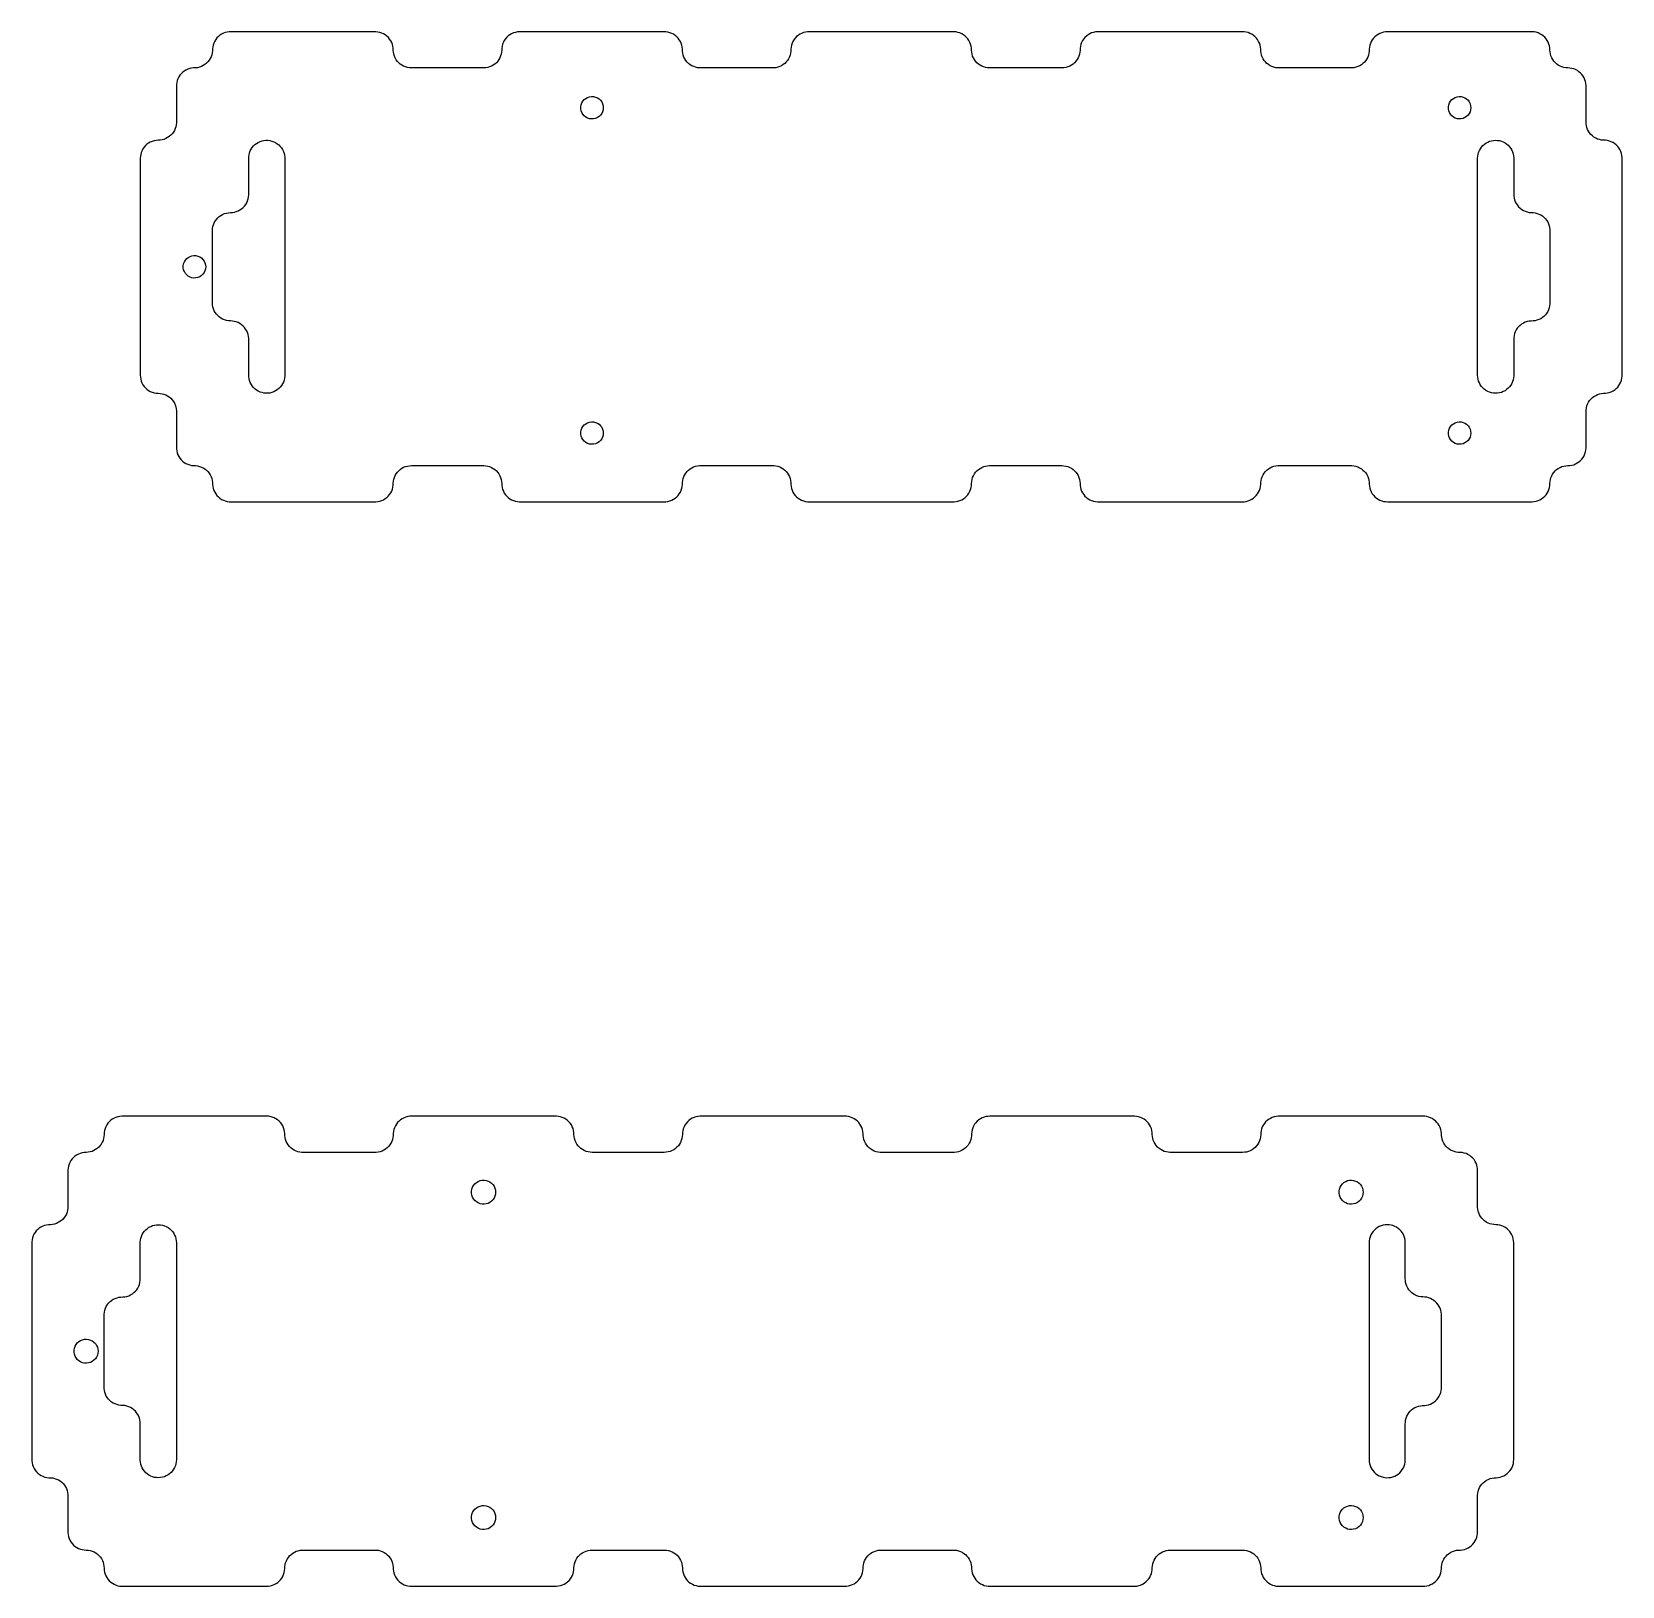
# Model space of a CAD drawing. Header units: millimetres. Extents: x -296.1 to -216.9, y -180.9 to -103.5.
import ezdxf

# ---------------------------------------------------------------- set-up
doc = ezdxf.new("R2010")
doc.units = ezdxf.units.MM

msp = doc.modelspace()

# ---------------------------------------------------------------- linework, layer by layer
for points in [[(-290.7, -119.7), (-290.7, -119.8), (-290.7, -119.9), (-290.7, -120), (-290.7, -120.1), (-290.7, -120.2), (-290.7, -120.3), (-290.7, -120.4), (-290.7, -120.5), (-290.7, -120.6), (-290.694, -120.7), (-290.678, -120.798), (-290.65, -120.895), (-290.613, -120.987), (-290.565, -121.075), (-290.507, -121.157), (-290.441, -121.232), (-290.367, -121.299), (-290.286, -121.357), (-290.199, -121.407), (-290.107, -121.446), (-290.012, -121.475), (-289.913, -121.493), (-289.814, -121.5), (-289.714, -121.504), (-289.615, -121.519), (-289.518, -121.545), (-289.425, -121.582), (-289.337, -121.628), (-289.254, -121.684), (-289.178, -121.749), (-289.11, -121.822), (-289.05, -121.902), (-289, -121.989), (-288.959, -122.08), (-288.929, -122.175), (-288.909, -122.273), (-288.9, -122.373), (-288.9, -122.473), (-288.9, -122.573), (-288.9, -122.673), (-288.9, -122.773), (-288.9, -122.873), (-288.9, -122.973), (-288.9, -123.073), (-288.9, -123.173), (-288.9, -123.273), (-288.9, -123.373), (-288.9, -123.473), (-288.9, -123.573), (-288.9, -123.673), (-288.9, -123.773), (-288.9, -123.873), (-288.9, -123.973), (-288.9, -124.073), (-288.9, -124.173), (-288.897, -124.273), (-288.883, -124.372), (-288.859, -124.469), (-288.824, -124.562), (-288.779, -124.651), (-288.724, -124.735), (-288.66, -124.812), (-288.588, -124.881), (-288.509, -124.942), (-288.423, -124.994), (-288.333, -125.036), (-288.238, -125.068), (-288.14, -125.089), (-288.041, -125.099), (-287.941, -125.102), (-287.842, -125.114), (-287.744, -125.137), (-287.65, -125.171), (-287.56, -125.215), (-287.476, -125.268), (-287.398, -125.331), (-287.328, -125.402), (-287.265, -125.48), (-287.212, -125.565), (-287.169, -125.655), (-287.136, -125.749), (-287.113, -125.846), (-287.102, -125.946), (-287.099, -126.046), (-287.088, -126.145), (-287.067, -126.243), (-287.034, -126.337), (-286.992, -126.428), (-286.94, -126.513), (-286.878, -126.592), (-286.808, -126.663), (-286.731, -126.727), (-286.647, -126.781), (-286.558, -126.826), (-286.464, -126.86), (-286.367, -126.884), (-286.268, -126.897), (-286.168, -126.9), (-286.068, -126.9), (-285.968, -126.9), (-285.868, -126.9), (-285.768, -126.9), (-285.668, -126.9), (-285.568, -126.9), (-285.468, -126.9), (-285.368, -126.9), (-285.268, -126.9), (-285.168, -126.9), (-285.068, -126.9), (-284.968, -126.9), (-284.868, -126.9), (-284.768, -126.9), (-284.668, -126.9), (-284.568, -126.9), (-284.468, -126.9), (-284.368, -126.9), (-284.268, -126.9), (-284.168, -126.9), (-284.068, -126.9), (-283.968, -126.9), (-283.868, -126.9), (-283.768, -126.9), (-283.668, -126.9), (-283.568, -126.9), (-283.468, -126.9), (-283.368, -126.9), (-283.268, -126.9), (-283.168, -126.9), (-283.068, -126.9), (-282.968, -126.9), (-282.868, -126.9), (-282.768, -126.9), (-282.668, -126.9), (-282.568, -126.9), (-282.468, -126.9), (-282.368, -126.9), (-282.268, -126.9), (-282.168, -126.9), (-282.068, -126.9), (-281.968, -126.9), (-281.868, -126.9), (-281.768, -126.9), (-281.668, -126.9), (-281.568, -126.9), (-281.468, -126.9), (-281.368, -126.9), (-281.268, -126.9), (-281.168, -126.9), (-281.068, -126.9), (-280.968, -126.9), (-280.868, -126.9), (-280.768, -126.9), (-280.668, -126.9), (-280.568, -126.9), (-280.468, -126.9), (-280.368, -126.9), (-280.268, -126.9), (-280.168, -126.9), (-280.068, -126.9), (-279.968, -126.9), (-279.868, -126.9), (-279.768, -126.9), (-279.668, -126.9), (-279.568, -126.9), (-279.468, -126.9), (-279.367, -126.9), (-279.267, -126.9), (-279.167, -126.9), (-279.067, -126.9), (-278.967, -126.899), (-278.868, -126.89), (-278.77, -126.87), (-278.675, -126.839), (-278.584, -126.798), (-278.498, -126.747), (-278.418, -126.687), (-278.346, -126.618), (-278.281, -126.542), (-278.226, -126.459), (-278.179, -126.37), (-278.144, -126.277), (-278.118, -126.18), (-278.104, -126.081), (-278.1, -125.981), (-278.092, -125.881), (-278.074, -125.783), (-278.044, -125.688), (-278.004, -125.596), (-277.954, -125.509), (-277.895, -125.429), (-277.828, -125.355), (-277.752, -125.289), (-277.67, -125.233), (-277.582, -125.185), (-277.49, -125.148), (-277.393, -125.121), (-277.295, -125.105), (-277.195, -125.1), (-277.095, -125.1), (-276.995, -125.1), (-276.895, -125.1), (-276.795, -125.1), (-276.695, -125.1), (-276.595, -125.1), (-276.495, -125.1), (-276.395, -125.1), (-276.295, -125.1), (-276.195, -125.1), (-276.095, -125.1), (-275.995, -125.1), (-275.895, -125.1), (-275.795, -125.1), (-275.695, -125.1), (-275.595, -125.1), (-275.495, -125.1), (-275.395, -125.1), (-275.295, -125.1), (-275.195, -125.1), (-275.095, -125.1), (-274.995, -125.1), (-274.895, -125.1), (-274.795, -125.1), (-274.695, -125.1), (-274.595, -125.1), (-274.495, -125.1), (-274.395, -125.1), (-274.295, -125.1), (-274.195, -125.1), (-274.095, -125.1), (-273.995, -125.1), (-273.895, -125.1), (-273.795, -125.1), (-273.694, -125.1), (-273.594, -125.1), (-273.495, -125.106), (-273.396, -125.123), (-273.3, -125.151), (-273.208, -125.19), (-273.121, -125.238), (-273.039, -125.296), (-272.965, -125.363), (-272.898, -125.437), (-272.84, -125.518), (-272.791, -125.606), (-272.752, -125.698), (-272.724, -125.794), (-272.706, -125.892), (-272.7, -125.992), (-272.695, -126.092), (-272.68, -126.19), (-272.653, -126.287), (-272.616, -126.38), (-272.569, -126.468), (-272.512, -126.55), (-272.447, -126.626), (-272.373, -126.694), (-272.293, -126.753), (-272.206, -126.803), (-272.115, -126.843), (-272.02, -126.873), (-271.921, -126.892), (-271.822, -126.9), (-271.722, -126.9), (-271.622, -126.9), (-271.522, -126.9), (-271.422, -126.9), (-271.322, -126.9), (-271.222, -126.9), (-271.122, -126.9), (-271.022, -126.9), (-270.922, -126.9), (-270.822, -126.9), (-270.722, -126.9), (-270.622, -126.9), (-270.522, -126.9), (-270.422, -126.9), (-270.322, -126.9), (-270.222, -126.9), (-270.122, -126.9), (-270.022, -126.9), (-269.922, -126.9), (-269.822, -126.9), (-269.722, -126.9), (-269.622, -126.9), (-269.522, -126.9), (-269.422, -126.9), (-269.322, -126.9), (-269.222, -126.9), (-269.122, -126.9), (-269.022, -126.9), (-268.922, -126.9), (-268.822, -126.9), (-268.722, -126.9), (-268.622, -126.9), (-268.522, -126.9), (-268.422, -126.9), (-268.322, -126.9), (-268.222, -126.9), (-268.121, -126.9), (-268.021, -126.9), (-267.921, -126.9), (-267.821, -126.9), (-267.721, -126.9), (-267.621, -126.9), (-267.521, -126.9), (-267.421, -126.9), (-267.321, -126.9), (-267.221, -126.9), (-267.121, -126.9), (-267.021, -126.9), (-266.921, -126.9), (-266.821, -126.9), (-266.721, -126.9), (-266.621, -126.9), (-266.521, -126.9), (-266.421, -126.9), (-266.321, -126.9), (-266.221, -126.9), (-266.121, -126.9), (-266.021, -126.9), (-265.921, -126.9), (-265.821, -126.9), (-265.721, -126.9), (-265.621, -126.9), (-265.521, -126.9), (-265.421, -126.9), (-265.321, -126.9), (-265.221, -126.9), (-265.121, -126.9), (-265.021, -126.9), (-264.921, -126.9), (-264.821, -126.9), (-264.721, -126.9), (-264.621, -126.9), (-264.521, -126.897), (-264.422, -126.882), (-264.326, -126.857), (-264.232, -126.821), (-264.143, -126.776), (-264.06, -126.72), (-263.984, -126.656), (-263.915, -126.584), (-263.854, -126.504), (-263.803, -126.418), (-263.762, -126.327), (-263.73, -126.232), (-263.71, -126.134), (-263.701, -126.035), (-263.698, -125.935), (-263.685, -125.836), (-263.661, -125.739), (-263.627, -125.645), (-263.582, -125.555), (-263.528, -125.471), (-263.465, -125.394), (-263.394, -125.324), (-263.315, -125.262), (-263.23, -125.209), (-263.14, -125.167), (-263.045, -125.134), (-262.948, -125.112), (-262.848, -125.101), (-262.749, -125.1), (-262.649, -125.1), (-262.548, -125.1), (-262.448, -125.1), (-262.348, -125.1), (-262.248, -125.1), (-262.148, -125.1), (-262.048, -125.1), (-261.948, -125.1), (-261.848, -125.1), (-261.748, -125.1), (-261.648, -125.1), (-261.548, -125.1), (-261.448, -125.1), (-261.348, -125.1), (-261.248, -125.1), (-261.148, -125.1), (-261.048, -125.1), (-260.948, -125.1), (-260.848, -125.1), (-260.748, -125.1), (-260.648, -125.1), (-260.548, -125.1), (-260.448, -125.1), (-260.348, -125.1), (-260.248, -125.1), (-260.148, -125.1), (-260.048, -125.1), (-259.948, -125.1), (-259.848, -125.1), (-259.748, -125.1), (-259.648, -125.1), (-259.548, -125.1), (-259.448, -125.1), (-259.348, -125.1), (-259.248, -125.1), (-259.148, -125.101), (-259.049, -125.113), (-258.952, -125.135), (-258.857, -125.168), (-258.767, -125.211), (-258.682, -125.264), (-258.604, -125.326), (-258.533, -125.396), (-258.47, -125.474), (-258.416, -125.558), (-258.372, -125.648), (-258.338, -125.742), (-258.315, -125.839), (-258.302, -125.938), (-258.299, -126.038), (-258.289, -126.138), (-258.269, -126.235), (-258.237, -126.33), (-258.195, -126.421), (-258.144, -126.507), (-258.083, -126.586), (-258.014, -126.658), (-257.937, -126.722), (-257.854, -126.777), (-257.765, -126.823), (-257.671, -126.858), (-257.574, -126.883), (-257.475, -126.897), (-257.376, -126.9), (-257.276, -126.9), (-257.176, -126.9), (-257.076, -126.9), (-256.976, -126.9), (-256.875, -126.9), (-256.775, -126.9), (-256.675, -126.9), (-256.575, -126.9), (-256.475, -126.9), (-256.375, -126.9), (-256.275, -126.9), (-256.175, -126.9), (-256.075, -126.9), (-255.975, -126.9), (-255.875, -126.9), (-255.775, -126.9), (-255.675, -126.9), (-255.575, -126.9), (-255.475, -126.9), (-255.375, -126.9), (-255.275, -126.9), (-255.175, -126.9), (-255.075, -126.9), (-254.975, -126.9), (-254.875, -126.9), (-254.775, -126.9), (-254.675, -126.9), (-254.575, -126.9), (-254.475, -126.9), (-254.375, -126.9), (-254.275, -126.9), (-254.175, -126.9), (-254.075, -126.9), (-253.975, -126.9), (-253.875, -126.9), (-253.775, -126.9), (-253.675, -126.9), (-253.575, -126.9), (-253.475, -126.9), (-253.375, -126.9), (-253.275, -126.9), (-253.175, -126.9), (-253.075, -126.9), (-252.975, -126.9), (-252.875, -126.9), (-252.775, -126.9), (-252.675, -126.9), (-252.575, -126.9), (-252.475, -126.9), (-252.375, -126.9), (-252.275, -126.9), (-252.175, -126.9), (-252.075, -126.9), (-251.975, -126.9), (-251.875, -126.9), (-251.775, -126.9), (-251.675, -126.9), (-251.575, -126.9), (-251.475, -126.9), (-251.375, -126.9), (-251.275, -126.9), (-251.175, -126.9), (-251.075, -126.9), (-250.975, -126.9), (-250.875, -126.9), (-250.775, -126.9), (-250.675, -126.9), (-250.575, -126.9), (-250.475, -126.9), (-250.375, -126.9), (-250.275, -126.9), (-250.175, -126.9), (-250.075, -126.891), (-249.977, -126.872), (-249.882, -126.842), (-249.791, -126.802), (-249.704, -126.751), (-249.624, -126.692), (-249.551, -126.623), (-249.486, -126.548), (-249.429, -126.465), (-249.383, -126.377), (-249.346, -126.284), (-249.32, -126.187), (-249.304, -126.089), (-249.3, -125.989), (-249.293, -125.889), (-249.275, -125.791), (-249.247, -125.695), (-249.208, -125.603), (-249.159, -125.516), (-249.1, -125.435), (-249.033, -125.36), (-248.958, -125.294), (-248.877, -125.237), (-248.789, -125.188), (-248.697, -125.15), (-248.601, -125.123), (-248.502, -125.106), (-248.402, -125.1), (-248.302, -125.1), (-248.202, -125.1), (-248.102, -125.1), (-248.002, -125.1), (-247.902, -125.1), (-247.802, -125.1), (-247.702, -125.1), (-247.602, -125.1), (-247.502, -125.1), (-247.402, -125.1), (-247.302, -125.1), (-247.202, -125.1), (-247.102, -125.1), (-247.002, -125.1), (-246.902, -125.1), (-246.802, -125.1), (-246.702, -125.1), (-246.602, -125.1), (-246.502, -125.1), (-246.402, -125.1), (-246.302, -125.1), (-246.202, -125.1), (-246.102, -125.1), (-246.002, -125.1), (-245.902, -125.1), (-245.802, -125.1), (-245.702, -125.1), (-245.602, -125.1), (-245.502, -125.1), (-245.402, -125.1), (-245.302, -125.1), (-245.202, -125.1), (-245.102, -125.1), (-245.002, -125.1), (-244.902, -125.1), (-244.802, -125.1), (-244.702, -125.105), (-244.604, -125.122), (-244.507, -125.149), (-244.415, -125.187), (-244.327, -125.234), (-244.245, -125.291), (-244.17, -125.357), (-244.103, -125.431), (-244.044, -125.512), (-243.994, -125.599), (-243.955, -125.691), (-243.926, -125.786), (-243.907, -125.885), (-243.9, -125.984), (-243.896, -126.084), (-243.881, -126.183), (-243.855, -126.28), (-243.819, -126.373), (-243.773, -126.461), (-243.717, -126.544), (-243.652, -126.62), (-243.579, -126.689), (-243.499, -126.749), (-243.413, -126.8), (-243.322, -126.84), (-243.227, -126.871), (-243.129, -126.891), (-243.029, -126.9), (-242.929, -126.9), (-242.829, -126.9), (-242.729, -126.9), (-242.629, -126.9), (-242.529, -126.9), (-242.429, -126.9), (-242.329, -126.9), (-242.229, -126.9), (-242.129, -126.9), (-242.029, -126.9), (-241.929, -126.9), (-241.829, -126.9), (-241.729, -126.9), (-241.629, -126.9), (-241.529, -126.9), (-241.429, -126.9), (-241.329, -126.9), (-241.229, -126.9), (-241.129, -126.9), (-241.029, -126.9), (-240.929, -126.9), (-240.829, -126.9), (-240.729, -126.9), (-240.629, -126.9), (-240.529, -126.9), (-240.429, -126.9), (-240.329, -126.9), (-240.229, -126.9), (-240.129, -126.9), (-240.029, -126.9), (-239.929, -126.9), (-239.829, -126.9), (-239.729, -126.9), (-239.629, -126.9), (-239.529, -126.9), (-239.429, -126.9), (-239.329, -126.9), (-239.229, -126.9), (-239.129, -126.9), (-239.029, -126.9), (-238.929, -126.9), (-238.829, -126.9), (-238.729, -126.9), (-238.629, -126.9), (-238.529, -126.9), (-238.429, -126.9), (-238.329, -126.9), (-238.229, -126.9), (-238.129, -126.9), (-238.029, -126.9), (-237.929, -126.9), (-237.829, -126.9), (-237.729, -126.9), (-237.629, -126.9), (-237.529, -126.9), (-237.429, -126.9), (-237.329, -126.9), (-237.229, -126.9), (-237.129, -126.9), (-237.029, -126.9), (-236.929, -126.9), (-236.829, -126.9), (-236.729, -126.9), (-236.629, -126.9), (-236.529, -126.9), (-236.429, -126.9), (-236.329, -126.9), (-236.229, -126.9), (-236.129, -126.9), (-236.029, -126.9), (-235.929, -126.9), (-235.829, -126.9), (-235.729, -126.897), (-235.63, -126.884), (-235.533, -126.859), (-235.439, -126.825), (-235.35, -126.779), (-235.266, -126.725), (-235.189, -126.661), (-235.12, -126.589), (-235.059, -126.51), (-235.007, -126.425), (-234.964, -126.334), (-234.932, -126.24), (-234.911, -126.142), (-234.901, -126.042), (-234.898, -125.943), (-234.886, -125.843), (-234.863, -125.746), (-234.83, -125.652), (-234.786, -125.562), (-234.733, -125.477), (-234.67, -125.399), (-234.6, -125.329), (-234.521, -125.266), (-234.437, -125.213), (-234.347, -125.17), (-234.253, -125.136), (-234.155, -125.114), (-234.056, -125.102), (-233.956, -125.1), (-233.856, -125.1), (-233.756, -125.1), (-233.656, -125.1), (-233.556, -125.1), (-233.456, -125.1), (-233.356, -125.1), (-233.256, -125.1), (-233.156, -125.1), (-233.056, -125.1), (-232.956, -125.1), (-232.856, -125.1), (-232.756, -125.1), (-232.656, -125.1), (-232.556, -125.1), (-232.456, -125.1), (-232.356, -125.1), (-232.256, -125.1), (-232.156, -125.1), (-232.056, -125.1), (-231.956, -125.1), (-231.856, -125.1), (-231.756, -125.1), (-231.656, -125.1), (-231.556, -125.1), (-231.456, -125.1), (-231.356, -125.1), (-231.256, -125.1), (-231.156, -125.1), (-231.056, -125.1), (-230.956, -125.1), (-230.856, -125.1), (-230.756, -125.1), (-230.656, -125.1), (-230.556, -125.1), (-230.456, -125.1), (-230.356, -125.101), (-230.256, -125.112), (-230.159, -125.133), (-230.064, -125.165), (-229.974, -125.207), (-229.888, -125.26), (-229.809, -125.321), (-229.738, -125.391), (-229.674, -125.468), (-229.62, -125.551), (-229.575, -125.641), (-229.54, -125.735), (-229.516, -125.832), (-229.503, -125.931), (-229.499, -126.031), (-229.491, -126.13), (-229.471, -126.228), (-229.44, -126.323), (-229.399, -126.414), (-229.348, -126.5), (-229.288, -126.58), (-229.219, -126.653), (-229.143, -126.718), (-229.06, -126.773), (-228.972, -126.82), (-228.878, -126.856), (-228.782, -126.881), (-228.683, -126.896), (-228.583, -126.9), (-228.483, -126.9), (-228.383, -126.9), (-228.283, -126.9), (-228.183, -126.9), (-228.083, -126.9), (-227.983, -126.9), (-227.883, -126.9), (-227.783, -126.9), (-227.683, -126.9), (-227.583, -126.9), (-227.483, -126.9), (-227.383, -126.9), (-227.283, -126.9), (-227.183, -126.9), (-227.083, -126.9), (-226.983, -126.9), (-226.883, -126.9), (-226.783, -126.9), (-226.683, -126.9), (-226.583, -126.9), (-226.483, -126.9), (-226.383, -126.9), (-226.283, -126.9), (-226.183, -126.9), (-226.083, -126.9), (-225.983, -126.9), (-225.883, -126.9), (-225.783, -126.9), (-225.683, -126.9), (-225.583, -126.9), (-225.483, -126.9), (-225.383, -126.9), (-225.283, -126.9), (-225.183, -126.9), (-225.083, -126.9), (-224.983, -126.9), (-224.883, -126.9), (-224.783, -126.9), (-224.683, -126.9), (-224.583, -126.9), (-224.483, -126.9), (-224.383, -126.9), (-224.283, -126.9), (-224.183, -126.9), (-224.083, -126.9), (-223.983, -126.9), (-223.883, -126.9), (-223.783, -126.9), (-223.683, -126.9), (-223.583, -126.9), (-223.483, -126.9), (-223.383, -126.9), (-223.283, -126.9), (-223.183, -126.9), (-223.083, -126.9), (-222.983, -126.9), (-222.883, -126.9), (-222.783, -126.9), (-222.683, -126.9), (-222.583, -126.9), (-222.483, -126.9), (-222.383, -126.9), (-222.283, -126.9), (-222.183, -126.9), (-222.083, -126.9), (-221.983, -126.9), (-221.883, -126.9), (-221.783, -126.9), (-221.683, -126.9), (-221.583, -126.9), (-221.483, -126.9), (-221.383, -126.9), (-221.283, -126.892), (-221.185, -126.874), (-221.089, -126.845), (-220.997, -126.805), (-220.911, -126.755), (-220.83, -126.696), (-220.756, -126.629), (-220.69, -126.554), (-220.633, -126.472), (-220.586, -126.384), (-220.548, -126.291), (-220.521, -126.195), (-220.505, -126.096), (-220.5, -125.996), (-220.494, -125.896), (-220.477, -125.798), (-220.449, -125.702), (-220.411, -125.61), (-220.363, -125.522), (-220.305, -125.441), (-220.239, -125.366), (-220.164, -125.299), (-220.083, -125.241), (-219.996, -125.192), (-219.904, -125.153), (-219.808, -125.124), (-219.71, -125.107), (-219.61, -125.1), (-219.51, -125.095), (-219.411, -125.08), (-219.315, -125.054), (-219.222, -125.017), (-219.134, -124.97), (-219.051, -124.913), (-218.976, -124.848), (-218.908, -124.775), (-218.848, -124.695), (-218.798, -124.608), (-218.758, -124.517), (-218.728, -124.421), (-218.708, -124.323), (-218.7, -124.224), (-218.7, -124.124), (-218.7, -124.024), (-218.7, -123.923), (-218.7, -123.823), (-218.7, -123.723), (-218.7, -123.623), (-218.7, -123.523), (-218.7, -123.423), (-218.7, -123.323), (-218.7, -123.223), (-218.7, -123.123), (-218.7, -123.023), (-218.7, -122.923), (-218.7, -122.823), (-218.7, -122.723), (-218.7, -122.623), (-218.7, -122.523), (-218.7, -122.423), (-218.697, -122.323), (-218.683, -122.225), (-218.658, -122.128), (-218.622, -122.034), (-218.577, -121.945), (-218.522, -121.862), (-218.457, -121.785), (-218.385, -121.716), (-218.306, -121.656), (-218.22, -121.604), (-218.129, -121.562), (-218.034, -121.531), (-217.937, -121.51), (-217.837, -121.501), (-217.737, -121.498), (-217.638, -121.485), (-217.541, -121.462), (-217.447, -121.428), (-217.357, -121.384), (-217.273, -121.33), (-217.195, -121.267), (-217.125, -121.195), (-217.063, -121.117), (-217.011, -121.032), (-216.967, -120.942), (-216.935, -120.847), (-216.913, -120.75), (-216.901, -120.651), (-216.9, -120.551), (-216.9, -120.451), (-216.9, -120.351), (-216.9, -120.251), (-216.9, -120.151), (-216.9, -120.051), (-216.9, -119.951), (-216.9, -119.851), (-216.9, -119.751), (-216.9, -119.651), (-216.9, -119.551), (-216.9, -119.451), (-216.9, -119.351), (-216.9, -119.251), (-216.9, -119.151), (-216.9, -119.051), (-216.9, -118.951), (-216.9, -118.851), (-216.9, -118.751), (-216.9, -118.651), (-216.9, -118.551), (-216.9, -118.451), (-216.9, -118.35), (-216.9, -118.25), (-216.9, -118.15), (-216.9, -118.05), (-216.9, -117.95), (-216.9, -117.85), (-216.9, -117.75), (-216.9, -117.65), (-216.9, -117.55), (-216.9, -117.45), (-216.9, -117.35), (-216.9, -117.25), (-216.9, -117.15), (-216.9, -117.05), (-216.9, -116.95), (-216.9, -116.85), (-216.9, -116.75), (-216.9, -116.65), (-216.9, -116.55), (-216.9, -116.45), (-216.9, -116.35), (-216.9, -116.25), (-216.9, -116.15), (-216.9, -116.05), (-216.9, -115.95), (-216.9, -115.85), (-216.9, -115.75), (-216.9, -115.65), (-216.9, -115.55), (-216.9, -115.45), (-216.9, -115.35), (-216.9, -115.25), (-216.9, -115.15), (-216.9, -115.05), (-216.9, -114.95), (-216.9, -114.85), (-216.9, -114.75), (-216.9, -114.65), (-216.9, -114.55), (-216.9, -114.45), (-216.9, -114.35), (-216.9, -114.25), (-216.9, -114.15), (-216.9, -114.05), (-216.9, -113.95), (-216.9, -113.85), (-216.9, -113.75), (-216.9, -113.65), (-216.9, -113.55), (-216.9, -113.45), (-216.9, -113.35), (-216.9, -113.25), (-216.9, -113.15), (-216.9, -113.05), (-216.9, -112.95), (-216.9, -112.85), (-216.9, -112.75), (-216.9, -112.65), (-216.9, -112.55), (-216.9, -112.45), (-216.9, -112.35), (-216.9, -112.25), (-216.9, -112.15), (-216.9, -112.05), (-216.9, -111.95), (-216.9, -111.85), (-216.9, -111.75), (-216.9, -111.65), (-216.9, -111.55), (-216.9, -111.45), (-216.9, -111.35), (-216.9, -111.25), (-216.9, -111.15), (-216.9, -111.05), (-216.9, -110.95), (-216.9, -110.85), (-216.9, -110.75), (-216.9, -110.65), (-216.9, -110.55), (-216.9, -110.45), (-216.9, -110.35), (-216.9, -110.25), (-216.9, -110.15), (-216.9, -110.05), (-216.9, -109.95), (-216.9, -109.85), (-216.901, -109.75), (-216.912, -109.651), (-216.935, -109.553), (-216.967, -109.459), (-217.01, -109.368), (-217.063, -109.284), (-217.125, -109.205), (-217.195, -109.134), (-217.273, -109.071), (-217.357, -109.017), (-217.446, -108.972), (-217.54, -108.938), (-217.637, -108.915), (-217.736, -108.902), (-217.836, -108.899), (-217.936, -108.89), (-218.034, -108.869), (-218.129, -108.838), (-218.22, -108.796), (-218.305, -108.745), (-218.385, -108.684), (-218.457, -108.615), (-218.521, -108.538), (-218.576, -108.455), (-218.622, -108.366), (-218.658, -108.273), (-218.683, -108.176), (-218.697, -108.077), (-218.7, -107.977), (-218.7, -107.877), (-218.7, -107.777), (-218.7, -107.677), (-218.7, -107.577), (-218.7, -107.477), (-218.7, -107.377), (-218.7, -107.277), (-218.7, -107.177), (-218.7, -107.077), (-218.7, -106.977), (-218.7, -106.877), (-218.7, -106.777), (-218.7, -106.677), (-218.7, -106.577), (-218.7, -106.477), (-218.7, -106.377), (-218.7, -106.277), (-218.7, -106.177), (-218.708, -106.077), (-218.727, -105.979), (-218.757, -105.884), (-218.798, -105.792), (-218.848, -105.706), (-218.907, -105.626), (-218.975, -105.552), (-219.051, -105.487), (-219.133, -105.431), (-219.221, -105.383), (-219.314, -105.347), (-219.411, -105.32), (-219.509, -105.305), (-219.609, -105.3), (-219.709, -105.293), (-219.807, -105.276), (-219.903, -105.247), (-219.995, -105.209), (-220.083, -105.16), (-220.164, -105.101), (-220.238, -105.035), (-220.305, -104.96), (-220.362, -104.878), (-220.411, -104.791), (-220.449, -104.699), (-220.477, -104.603), (-220.494, -104.504), (-220.5, -104.404), (-220.505, -104.304), (-220.521, -104.206), (-220.548, -104.11), (-220.586, -104.017), (-220.633, -103.929), (-220.69, -103.847), (-220.756, -103.772), (-220.829, -103.704), (-220.91, -103.645), (-220.997, -103.595), (-221.089, -103.556), (-221.184, -103.526), (-221.282, -103.508), (-221.382, -103.5), (-221.482, -103.5), (-221.582, -103.5), (-221.682, -103.5), (-221.782, -103.5), (-221.882, -103.5), (-221.982, -103.5), (-222.082, -103.5), (-222.182, -103.5), (-222.282, -103.5), (-222.382, -103.5), (-222.482, -103.5), (-222.582, -103.5), (-222.682, -103.5), (-222.782, -103.5), (-222.882, -103.5), (-222.982, -103.5), (-223.082, -103.5), (-223.182, -103.5), (-223.282, -103.5), (-223.382, -103.5), (-223.482, -103.5), (-223.582, -103.5), (-223.682, -103.5), (-223.782, -103.5), (-223.882, -103.5), (-223.982, -103.5), (-224.082, -103.5), (-224.182, -103.5), (-224.282, -103.5), (-224.382, -103.5), (-224.482, -103.5), (-224.582, -103.5), (-224.682, -103.5), (-224.782, -103.5), (-224.882, -103.5), (-224.982, -103.5), (-225.082, -103.5), (-225.182, -103.5), (-225.282, -103.5), (-225.382, -103.5), (-225.482, -103.5), (-225.582, -103.5), (-225.682, -103.5), (-225.782, -103.5), (-225.882, -103.5), (-225.982, -103.5), (-226.082, -103.5), (-226.182, -103.5), (-226.282, -103.5), (-226.382, -103.5), (-226.482, -103.5), (-226.582, -103.5), (-226.682, -103.5), (-226.782, -103.5), (-226.882, -103.5), (-226.982, -103.5), (-227.082, -103.5), (-227.182, -103.5), (-227.282, -103.5), (-227.382, -103.5), (-227.482, -103.5), (-227.582, -103.5), (-227.682, -103.5), (-227.782, -103.5), (-227.882, -103.5), (-227.982, -103.5), (-228.082, -103.5), (-228.182, -103.5), (-228.283, -103.5), (-228.383, -103.5), (-228.483, -103.5), (-228.583, -103.5), (-228.682, -103.504), (-228.781, -103.518), (-228.878, -103.544), (-228.971, -103.58), (-229.06, -103.626), (-229.143, -103.682), (-229.219, -103.747), (-229.288, -103.819), (-229.348, -103.899), (-229.399, -103.985), (-229.44, -104.076), (-229.47, -104.171), (-229.49, -104.269), (-229.499, -104.369), (-229.503, -104.469), (-229.516, -104.568), (-229.54, -104.665), (-229.575, -104.759), (-229.619, -104.848), (-229.674, -104.932), (-229.737, -105.009), (-229.809, -105.079), (-229.888, -105.14), (-229.973, -105.192), (-230.064, -105.235), (-230.158, -105.267), (-230.256, -105.288), (-230.355, -105.299), (-230.455, -105.3), (-230.555, -105.3), (-230.655, -105.3), (-230.755, -105.3), (-230.855, -105.3), (-230.955, -105.3), (-231.055, -105.3), (-231.155, -105.3), (-231.255, -105.3), (-231.355, -105.3), (-231.455, -105.3), (-231.555, -105.3), (-231.655, -105.3), (-231.755, -105.3), (-231.855, -105.3), (-231.955, -105.3), (-232.055, -105.3), (-232.155, -105.3), (-232.255, -105.3), (-232.355, -105.3), (-232.455, -105.3), (-232.555, -105.3), (-232.655, -105.3), (-232.755, -105.3), (-232.855, -105.3), (-232.955, -105.3), (-233.055, -105.3), (-233.155, -105.3), (-233.255, -105.3), (-233.355, -105.3), (-233.455, -105.3), (-233.555, -105.3), (-233.655, -105.3), (-233.755, -105.3), (-233.856, -105.3), (-233.956, -105.3), (-234.055, -105.298), (-234.155, -105.287), (-234.252, -105.264), (-234.346, -105.231), (-234.436, -105.187), (-234.521, -105.134), (-234.599, -105.072), (-234.67, -105.001), (-234.732, -104.923), (-234.786, -104.839), (-234.83, -104.749), (-234.863, -104.655), (-234.886, -104.557), (-234.898, -104.458), (-234.901, -104.358), (-234.911, -104.259), (-234.932, -104.161), (-234.964, -104.066), (-235.006, -103.976), (-235.058, -103.89), (-235.119, -103.811), (-235.189, -103.739), (-235.266, -103.676), (-235.35, -103.621), (-235.439, -103.576), (-235.532, -103.541), (-235.629, -103.516), (-235.728, -103.503), (-235.828, -103.5), (-235.928, -103.5), (-236.028, -103.5), (-236.128, -103.5), (-236.228, -103.5), (-236.328, -103.5), (-236.428, -103.5), (-236.528, -103.5), (-236.628, -103.5), (-236.728, -103.5), (-236.828, -103.5), (-236.928, -103.5), (-237.028, -103.5), (-237.128, -103.5), (-237.228, -103.5), (-237.328, -103.5), (-237.428, -103.5), (-237.528, -103.5), (-237.628, -103.5), (-237.728, -103.5), (-237.828, -103.5), (-237.928, -103.5), (-238.028, -103.5), (-238.128, -103.5), (-238.228, -103.5), (-238.328, -103.5), (-238.428, -103.5), (-238.528, -103.5), (-238.628, -103.5), (-238.728, -103.5), (-238.828, -103.5), (-238.928, -103.5), (-239.028, -103.5), (-239.128, -103.5), (-239.228, -103.5), (-239.328, -103.5), (-239.428, -103.5), (-239.529, -103.5), (-239.629, -103.5), (-239.729, -103.5), (-239.829, -103.5), (-239.929, -103.5), (-240.029, -103.5), (-240.129, -103.5), (-240.229, -103.5), (-240.329, -103.5), (-240.429, -103.5), (-240.529, -103.5), (-240.629, -103.5), (-240.729, -103.5), (-240.829, -103.5), (-240.929, -103.5), (-241.029, -103.5), (-241.129, -103.5), (-241.229, -103.5), (-241.329, -103.5), (-241.429, -103.5), (-241.529, -103.5), (-241.629, -103.5), (-241.729, -103.5), (-241.829, -103.5), (-241.929, -103.5), (-242.029, -103.5), (-242.129, -103.5), (-242.229, -103.5), (-242.329, -103.5), (-242.429, -103.5), (-242.529, -103.5), (-242.629, -103.5), (-242.729, -103.5), (-242.829, -103.5), (-242.929, -103.5), (-243.029, -103.5), (-243.128, -103.509), (-243.226, -103.529), (-243.321, -103.559), (-243.413, -103.6), (-243.499, -103.651), (-243.579, -103.711), (-243.652, -103.779), (-243.717, -103.855), (-243.772, -103.938), (-243.819, -104.027), (-243.855, -104.12), (-243.881, -104.216), (-243.896, -104.315), (-243.9, -104.415), (-243.907, -104.515), (-243.926, -104.613), (-243.955, -104.709), (-243.994, -104.801), (-244.043, -104.887), (-244.102, -104.968), (-244.169, -105.042), (-244.245, -105.108), (-244.327, -105.165), (-244.414, -105.213), (-244.507, -105.251), (-244.603, -105.278), (-244.702, -105.295), (-244.801, -105.3), (-244.901, -105.3), (-245.001, -105.3), (-245.102, -105.3), (-245.202, -105.3), (-245.302, -105.3), (-245.402, -105.3), (-245.502, -105.3), (-245.602, -105.3), (-245.702, -105.3), (-245.802, -105.3), (-245.902, -105.3), (-246.002, -105.3), (-246.102, -105.3), (-246.202, -105.3), (-246.302, -105.3), (-246.402, -105.3), (-246.502, -105.3), (-246.602, -105.3), (-246.702, -105.3), (-246.802, -105.3), (-246.902, -105.3), (-247.002, -105.3), (-247.102, -105.3), (-247.202, -105.3), (-247.302, -105.3), (-247.402, -105.3), (-247.502, -105.3), (-247.602, -105.3), (-247.702, -105.3), (-247.802, -105.3), (-247.902, -105.3), (-248.002, -105.3), (-248.102, -105.3), (-248.202, -105.3), (-248.302, -105.3), (-248.402, -105.3), (-248.502, -105.294), (-248.6, -105.277), (-248.696, -105.25), (-248.789, -105.212), (-248.876, -105.164), (-248.958, -105.106), (-249.033, -105.04), (-249.1, -104.966), (-249.158, -104.885), (-249.207, -104.798), (-249.246, -104.706), (-249.275, -104.61), (-249.293, -104.512), (-249.3, -104.412), (-249.304, -104.312), (-249.32, -104.213), (-249.346, -104.117), (-249.382, -104.024), (-249.429, -103.935), (-249.485, -103.853), (-249.551, -103.777), (-249.624, -103.709), (-249.704, -103.649), (-249.79, -103.599), (-249.882, -103.558), (-249.977, -103.528), (-250.075, -103.509), (-250.174, -103.5), (-250.274, -103.5), (-250.374, -103.5), (-250.474, -103.5), (-250.574, -103.5), (-250.675, -103.5), (-250.775, -103.5), (-250.875, -103.5), (-250.975, -103.5), (-251.075, -103.5), (-251.175, -103.5), (-251.275, -103.5), (-251.375, -103.5), (-251.475, -103.5), (-251.575, -103.5), (-251.675, -103.5), (-251.775, -103.5), (-251.875, -103.5), (-251.975, -103.5), (-252.075, -103.5), (-252.175, -103.5), (-252.275, -103.5), (-252.375, -103.5), (-252.475, -103.5), (-252.575, -103.5), (-252.675, -103.5), (-252.775, -103.5), (-252.875, -103.5), (-252.975, -103.5), (-253.075, -103.5), (-253.175, -103.5), (-253.275, -103.5), (-253.375, -103.5), (-253.475, -103.5), (-253.575, -103.5), (-253.675, -103.5), (-253.775, -103.5), (-253.875, -103.5), (-253.975, -103.5), (-254.075, -103.5), (-254.175, -103.5), (-254.275, -103.5), (-254.375, -103.5), (-254.475, -103.5), (-254.575, -103.5), (-254.675, -103.5), (-254.775, -103.5), (-254.875, -103.5), (-254.975, -103.5), (-255.075, -103.5), (-255.175, -103.5), (-255.275, -103.5), (-255.375, -103.5), (-255.475, -103.5), (-255.575, -103.5), (-255.675, -103.5), (-255.775, -103.5), (-255.875, -103.5), (-255.975, -103.5), (-256.075, -103.5), (-256.175, -103.5), (-256.275, -103.5), (-256.375, -103.5), (-256.475, -103.5), (-256.575, -103.5), (-256.675, -103.5), (-256.775, -103.5), (-256.875, -103.5), (-256.975, -103.5), (-257.075, -103.5), (-257.175, -103.5), (-257.275, -103.5), (-257.375, -103.5), (-257.475, -103.503), (-257.574, -103.517), (-257.671, -103.542), (-257.764, -103.577), (-257.853, -103.622), (-257.937, -103.678), (-258.013, -103.741), (-258.083, -103.814), (-258.144, -103.893), (-258.195, -103.978), (-258.237, -104.069), (-258.269, -104.164), (-258.289, -104.262), (-258.299, -104.361), (-258.302, -104.461), (-258.314, -104.56), (-258.338, -104.658), (-258.372, -104.752), (-258.416, -104.841), (-258.469, -104.926), (-258.532, -105.003), (-258.603, -105.074), (-258.682, -105.136), (-258.766, -105.189), (-258.857, -105.232), (-258.951, -105.265), (-259.048, -105.287), (-259.148, -105.298), (-259.248, -105.3), (-259.348, -105.3), (-259.448, -105.3), (-259.548, -105.3), (-259.648, -105.3), (-259.748, -105.3), (-259.848, -105.3), (-259.948, -105.3), (-260.048, -105.3), (-260.148, -105.3), (-260.248, -105.3), (-260.348, -105.3), (-260.448, -105.3), (-260.548, -105.3), (-260.648, -105.3), (-260.748, -105.3), (-260.848, -105.3), (-260.948, -105.3), (-261.048, -105.3), (-261.148, -105.3), (-261.248, -105.3), (-261.348, -105.3), (-261.448, -105.3), (-261.548, -105.3), (-261.648, -105.3), (-261.748, -105.3), (-261.848, -105.3), (-261.948, -105.3), (-262.048, -105.3), (-262.148, -105.3), (-262.248, -105.3), (-262.348, -105.3), (-262.448, -105.3), (-262.548, -105.3), (-262.648, -105.3), (-262.748, -105.3), (-262.848, -105.299), (-262.947, -105.288), (-263.045, -105.266), (-263.139, -105.234), (-263.23, -105.191), (-263.315, -105.138), (-263.393, -105.077), (-263.465, -105.007), (-263.528, -104.929), (-263.582, -104.845), (-263.627, -104.756), (-263.661, -104.662), (-263.685, -104.565), (-263.698, -104.466), (-263.701, -104.366), (-263.71, -104.266), (-263.73, -104.168), (-263.761, -104.073), (-263.803, -103.982), (-263.854, -103.897), (-263.914, -103.817), (-263.983, -103.744), (-264.06, -103.68), (-264.143, -103.625), (-264.232, -103.579), (-264.325, -103.543), (-264.422, -103.518), (-264.521, -103.503), (-264.621, -103.5), (-264.721, -103.5), (-264.821, -103.5), (-264.921, -103.5), (-265.021, -103.5), (-265.121, -103.5), (-265.221, -103.5), (-265.321, -103.5), (-265.421, -103.5), (-265.521, -103.5), (-265.621, -103.5), (-265.721, -103.5), (-265.821, -103.5), (-265.921, -103.5), (-266.021, -103.5), (-266.121, -103.5), (-266.221, -103.5), (-266.321, -103.5), (-266.421, -103.5), (-266.521, -103.5), (-266.621, -103.5), (-266.721, -103.5), (-266.821, -103.5), (-266.921, -103.5), (-267.021, -103.5), (-267.121, -103.5), (-267.221, -103.5), (-267.321, -103.5), (-267.421, -103.5), (-267.521, -103.5), (-267.621, -103.5), (-267.721, -103.5), (-267.821, -103.5), (-267.921, -103.5), (-268.021, -103.5), (-268.121, -103.5), (-268.221, -103.5), (-268.321, -103.5), (-268.421, -103.5), (-268.521, -103.5), (-268.621, -103.5), (-268.721, -103.5), (-268.821, -103.5), (-268.921, -103.5), (-269.021, -103.5), (-269.121, -103.5), (-269.221, -103.5), (-269.321, -103.5), (-269.421, -103.5), (-269.521, -103.5), (-269.621, -103.5), (-269.721, -103.5), (-269.821, -103.5), (-269.921, -103.5), (-270.021, -103.5), (-270.121, -103.5), (-270.221, -103.5), (-270.321, -103.5), (-270.421, -103.5), (-270.521, -103.5), (-270.621, -103.5), (-270.721, -103.5), (-270.821, -103.5), (-270.921, -103.5), (-271.021, -103.5), (-271.121, -103.5), (-271.221, -103.5), (-271.321, -103.5), (-271.421, -103.5), (-271.521, -103.5), (-271.621, -103.5), (-271.721, -103.5), (-271.821, -103.5), (-271.921, -103.508), (-272.019, -103.527), (-272.114, -103.557), (-272.206, -103.597), (-272.293, -103.647), (-272.373, -103.706), (-272.446, -103.774), (-272.512, -103.849), (-272.569, -103.932), (-272.616, -104.02), (-272.653, -104.113), (-272.679, -104.209), (-272.695, -104.308), (-272.7, -104.408), (-272.706, -104.507), (-272.724, -104.606), (-272.752, -104.702), (-272.791, -104.794), (-272.839, -104.881), (-272.897, -104.962), (-272.964, -105.037), (-273.039, -105.103), (-273.12, -105.161), (-273.208, -105.21), (-273.3, -105.248), (-273.396, -105.277), (-273.494, -105.294), (-273.594, -105.3), (-273.694, -105.3), (-273.794, -105.3), (-273.894, -105.3), (-273.994, -105.3), (-274.094, -105.3), (-274.194, -105.3), (-274.294, -105.3), (-274.394, -105.3), (-274.494, -105.3), (-274.594, -105.3), (-274.694, -105.3), (-274.794, -105.3), (-274.894, -105.3), (-274.994, -105.3), (-275.094, -105.3), (-275.194, -105.3), (-275.294, -105.3), (-275.394, -105.3), (-275.494, -105.3), (-275.594, -105.3), (-275.694, -105.3), (-275.794, -105.3), (-275.894, -105.3), (-275.994, -105.3), (-276.094, -105.3), (-276.194, -105.3), (-276.294, -105.3), (-276.394, -105.3), (-276.494, -105.3), (-276.594, -105.3), (-276.694, -105.3), (-276.794, -105.3), (-276.894, -105.3), (-276.994, -105.3), (-277.094, -105.3), (-277.194, -105.3), (-277.294, -105.295), (-277.393, -105.279), (-277.489, -105.252), (-277.582, -105.215), (-277.67, -105.168), (-277.752, -105.111), (-277.827, -105.045), (-277.895, -104.972), (-277.954, -104.891), (-278.004, -104.804), (-278.044, -104.713), (-278.073, -104.617), (-278.092, -104.519), (-278.1, -104.419), (-278.104, -104.32), (-278.118, -104.221), (-278.143, -104.124), (-278.179, -104.031), (-278.225, -103.942), (-278.281, -103.859), (-278.345, -103.782), (-278.418, -103.714), (-278.497, -103.653), (-278.583, -103.602), (-278.674, -103.561), (-278.769, -103.53), (-278.867, -103.51), (-278.967, -103.501), (-279.067, -103.5), (-279.167, -103.5), (-279.267, -103.5), (-279.367, -103.5), (-279.467, -103.5), (-279.567, -103.5), (-279.667, -103.5), (-279.767, -103.5), (-279.867, -103.5), (-279.967, -103.5), (-280.067, -103.5), (-280.167, -103.5), (-280.267, -103.5), (-280.367, -103.5), (-280.467, -103.5), (-280.567, -103.5), (-280.667, -103.5), (-280.767, -103.5), (-280.867, -103.5), (-280.967, -103.5), (-281.067, -103.5), (-281.167, -103.5), (-281.267, -103.5), (-281.367, -103.5), (-281.467, -103.5), (-281.567, -103.5), (-281.667, -103.5), (-281.767, -103.5), (-281.867, -103.5), (-281.967, -103.5), (-282.067, -103.5), (-282.167, -103.5), (-282.267, -103.5), (-282.367, -103.5), (-282.467, -103.5), (-282.567, -103.5), (-282.667, -103.5), (-282.767, -103.5), (-282.867, -103.5), (-282.967, -103.5), (-283.067, -103.5), (-283.167, -103.5), (-283.267, -103.5), (-283.367, -103.5), (-283.467, -103.5), (-283.567, -103.5), (-283.667, -103.5), (-283.767, -103.5), (-283.867, -103.5), (-283.967, -103.5), (-284.067, -103.5), (-284.167, -103.5), (-284.267, -103.5), (-284.367, -103.5), (-284.467, -103.5), (-284.567, -103.5), (-284.667, -103.5), (-284.767, -103.5), (-284.867, -103.5), (-284.967, -103.5), (-285.067, -103.5), (-285.167, -103.5), (-285.267, -103.5), (-285.367, -103.5), (-285.467, -103.5), (-285.567, -103.5), (-285.667, -103.5), (-285.767, -103.5), (-285.867, -103.5), (-285.967, -103.5), (-286.067, -103.5), (-286.167, -103.5), (-286.267, -103.503), (-286.366, -103.516), (-286.463, -103.539), (-286.557, -103.574), (-286.647, -103.619), (-286.731, -103.673), (-286.808, -103.736), (-286.878, -103.808), (-286.939, -103.887), (-286.992, -103.972), (-287.034, -104.062), (-287.067, -104.157), (-287.088, -104.254), (-287.099, -104.354), (-287.102, -104.454), (-287.113, -104.553), (-287.136, -104.65), (-287.169, -104.745), (-287.212, -104.835), (-287.265, -104.919), (-287.327, -104.998), (-287.398, -105.069), (-287.476, -105.131), (-287.56, -105.185), (-287.65, -105.229), (-287.744, -105.263), (-287.841, -105.286), (-287.94, -105.298), (-288.04, -105.301), (-288.14, -105.311), (-288.237, -105.332), (-288.332, -105.364), (-288.423, -105.405), (-288.508, -105.457), (-288.588, -105.518), (-288.66, -105.588), (-288.723, -105.664), (-288.778, -105.748), (-288.824, -105.837), (-288.859, -105.931), (-288.883, -106.028), (-288.897, -106.127), (-288.9, -106.226), (-288.9, -106.326), (-288.9, -106.426), (-288.9, -106.527), (-288.9, -106.627), (-288.9, -106.727), (-288.9, -106.827), (-288.9, -106.927), (-288.9, -107.027), (-288.9, -107.127), (-288.9, -107.227), (-288.9, -107.327), (-288.9, -107.427), (-288.9, -107.527), (-288.9, -107.627), (-288.9, -107.727), (-288.9, -107.827), (-288.9, -107.927), (-288.9, -108.027), (-288.909, -108.126), (-288.928, -108.224), (-288.959, -108.32), (-288.999, -108.411), (-289.05, -108.497), (-289.109, -108.577), (-289.178, -108.65), (-289.254, -108.715), (-289.336, -108.771), (-289.425, -108.818), (-289.518, -108.855), (-289.614, -108.881), (-289.713, -108.896), (-289.813, -108.9), (-289.913, -108.907), (-290.011, -108.925), (-290.107, -108.954), (-290.199, -108.993), (-290.286, -109.042), (-290.367, -109.101), (-290.441, -109.168), (-290.507, -109.243), (-290.564, -109.325), (-290.612, -109.412), (-290.65, -109.505), (-290.678, -109.601), (-290.694, -109.7), (-290.7, -109.799), (-290.7, -109.899), (-290.7, -109.999), (-290.7, -110.099), (-290.7, -110.199), (-290.7, -110.299), (-290.7, -110.399), (-290.7, -110.499), (-290.7, -110.599), (-290.7, -110.699), (-290.7, -110.799), (-290.7, -110.899), (-290.7, -110.999), (-290.7, -111.099), (-290.7, -111.199), (-290.7, -111.299), (-290.7, -111.399), (-290.7, -111.499), (-290.7, -111.599), (-290.7, -111.699), (-290.7, -111.799), (-290.7, -111.899), (-290.7, -111.999), (-290.7, -112.1), (-290.7, -112.2), (-290.7, -112.3), (-290.7, -112.4), (-290.7, -112.5), (-290.7, -112.6), (-290.7, -112.7), (-290.7, -112.8), (-290.7, -112.9), (-290.7, -113), (-290.7, -113.1), (-290.7, -113.2), (-290.7, -113.3), (-290.7, -113.4), (-290.7, -113.5), (-290.7, -113.6), (-290.7, -113.7), (-290.7, -113.8), (-290.7, -113.9), (-290.7, -114), (-290.7, -114.1), (-290.7, -114.2), (-290.7, -114.3), (-290.7, -114.4), (-290.7, -114.5), (-290.7, -114.6), (-290.7, -114.7), (-290.7, -114.8), (-290.7, -114.9), (-290.7, -115), (-290.7, -115.1), (-290.7, -115.2), (-290.7, -115.3), (-290.7, -115.4), (-290.7, -115.5), (-290.7, -115.6), (-290.7, -115.7), (-290.7, -115.8), (-290.7, -115.9), (-290.7, -116), (-290.7, -116.1), (-290.7, -116.2), (-290.7, -116.3), (-290.7, -116.4), (-290.7, -116.5), (-290.7, -116.6), (-290.7, -116.7), (-290.7, -116.8), (-290.7, -116.9), (-290.7, -117), (-290.7, -117.1), (-290.7, -117.2), (-290.7, -117.3), (-290.7, -117.4), (-290.7, -117.5), (-290.7, -117.6), (-290.7, -117.7), (-290.7, -117.8), (-290.7, -117.9), (-290.7, -118), (-290.7, -118.1), (-290.7, -118.2), (-290.7, -118.3), (-290.7, -118.4), (-290.7, -118.5), (-290.7, -118.6), (-290.7, -118.7), (-290.7, -118.8), (-290.7, -118.9), (-290.7, -119), (-290.7, -119.1), (-290.7, -119.2), (-290.7, -119.3), (-290.7, -119.4), (-290.7, -119.5), (-290.7, -119.6), (-290.7, -119.7)], [(-267.64, -107.28), (-267.649, -107.38), (-267.676, -107.477), (-267.719, -107.567), (-267.778, -107.648), (-267.851, -107.718), (-267.935, -107.773), (-268.027, -107.812), (-268.125, -107.835), (-268.225, -107.839), (-268.325, -107.826), (-268.42, -107.795), (-268.508, -107.747), (-268.587, -107.685), (-268.653, -107.609), (-268.704, -107.523), (-268.74, -107.429), (-268.758, -107.33), (-268.758, -107.23), (-268.74, -107.131), (-268.704, -107.037), (-268.653, -106.951), (-268.587, -106.875), (-268.508, -106.813), (-268.42, -106.765), (-268.325, -106.734), (-268.225, -106.721), (-268.125, -106.725), (-268.027, -106.748), (-267.935, -106.787), (-267.851, -106.842), (-267.778, -106.912), (-267.719, -106.993), (-267.676, -107.083), (-267.649, -107.18), (-267.64, -107.28)], [(-224.44, -107.28), (-224.449, -107.38), (-224.476, -107.477), (-224.519, -107.567), (-224.578, -107.648), (-224.651, -107.718), (-224.735, -107.773), (-224.827, -107.812), (-224.925, -107.835), (-225.025, -107.839), (-225.125, -107.826), (-225.22, -107.795), (-225.308, -107.747), (-225.387, -107.685), (-225.453, -107.609), (-225.504, -107.523), (-225.54, -107.429), (-225.558, -107.33), (-225.558, -107.23), (-225.54, -107.131), (-225.504, -107.037), (-225.453, -106.951), (-225.387, -106.875), (-225.308, -106.813), (-225.22, -106.765), (-225.125, -106.734), (-225.025, -106.721), (-224.925, -106.725), (-224.827, -106.748), (-224.735, -106.787), (-224.651, -106.842), (-224.578, -106.912), (-224.519, -106.993), (-224.476, -107.083), (-224.449, -107.18), (-224.44, -107.28)], [(-287.1, -117), (-287.1, -116.9), (-287.1, -116.8), (-287.1, -116.7), (-287.1, -116.6), (-287.1, -116.5), (-287.1, -116.4), (-287.1, -116.3), (-287.1, -116.2), (-287.1, -116.1), (-287.1, -116), (-287.1, -115.9), (-287.1, -115.8), (-287.1, -115.7), (-287.1, -115.6), (-287.1, -115.5), (-287.1, -115.399), (-287.1, -115.299), (-287.1, -115.199), (-287.1, -115.099), (-287.1, -114.999), (-287.1, -114.899), (-287.1, -114.799), (-287.1, -114.699), (-287.1, -114.599), (-287.1, -114.499), (-287.1, -114.399), (-287.1, -114.299), (-287.1, -114.199), (-287.1, -114.099), (-287.1, -113.999), (-287.1, -113.899), (-287.1, -113.799), (-287.1, -113.699), (-287.1, -113.599), (-287.1, -113.499), (-287.1, -113.399), (-287.094, -113.299), (-287.078, -113.2), (-287.05, -113.104), (-287.012, -113.012), (-286.964, -112.924), (-286.906, -112.842), (-286.84, -112.767), (-286.766, -112.7), (-286.685, -112.642), (-286.598, -112.593), (-286.506, -112.554), (-286.41, -112.525), (-286.312, -112.507), (-286.212, -112.5), (-286.112, -112.496), (-286.013, -112.48), (-285.917, -112.454), (-285.824, -112.418), (-285.735, -112.371), (-285.653, -112.315), (-285.577, -112.249), (-285.509, -112.176), (-285.449, -112.096), (-285.399, -112.01), (-285.358, -111.918), (-285.328, -111.823), (-285.309, -111.725), (-285.3, -111.625), (-285.3, -111.525), (-285.3, -111.425), (-285.3, -111.325), (-285.3, -111.225), (-285.3, -111.125), (-285.3, -111.025), (-285.3, -110.925), (-285.3, -110.825), (-285.3, -110.725), (-285.3, -110.625), (-285.3, -110.525), (-285.3, -110.425), (-285.3, -110.325), (-285.3, -110.225), (-285.3, -110.125), (-285.3, -110.025), (-285.3, -109.925), (-285.3, -109.825), (-285.297, -109.725), (-285.283, -109.626), (-285.258, -109.529), (-285.223, -109.435), (-285.177, -109.346), (-285.122, -109.263), (-285.058, -109.186), (-284.986, -109.117), (-284.907, -109.056), (-284.821, -109.005), (-284.73, -108.963), (-284.635, -108.931), (-284.537, -108.911), (-284.438, -108.901), (-284.338, -108.902), (-284.239, -108.915), (-284.142, -108.938), (-284.048, -108.972), (-283.958, -109.016), (-283.874, -109.07), (-283.796, -109.133), (-283.726, -109.204), (-283.664, -109.282), (-283.611, -109.367), (-283.568, -109.458), (-283.535, -109.552), (-283.513, -109.649), (-283.501, -109.749), (-283.5, -109.849), (-283.5, -109.949), (-283.5, -110.049), (-283.5, -110.149), (-283.5, -110.249), (-283.5, -110.349), (-283.5, -110.449), (-283.5, -110.549), (-283.5, -110.649), (-283.5, -110.749), (-283.5, -110.849), (-283.5, -110.949), (-283.5, -111.049), (-283.5, -111.149), (-283.5, -111.249), (-283.5, -111.349), (-283.5, -111.449), (-283.5, -111.549), (-283.5, -111.649), (-283.5, -111.749), (-283.5, -111.849), (-283.5, -111.95), (-283.5, -112.05), (-283.5, -112.15), (-283.5, -112.25), (-283.5, -112.35), (-283.5, -112.45), (-283.5, -112.55), (-283.5, -112.65), (-283.5, -112.75), (-283.5, -112.85), (-283.5, -112.95), (-283.5, -113.05), (-283.5, -113.15), (-283.5, -113.25), (-283.5, -113.35), (-283.5, -113.45), (-283.5, -113.55), (-283.5, -113.65), (-283.5, -113.75), (-283.5, -113.85), (-283.5, -113.95), (-283.5, -114.05), (-283.5, -114.15), (-283.5, -114.25), (-283.5, -114.35), (-283.5, -114.45), (-283.5, -114.55), (-283.5, -114.65), (-283.5, -114.75), (-283.5, -114.85), (-283.5, -114.951), (-283.5, -115.051), (-283.5, -115.151), (-283.5, -115.251), (-283.5, -115.351), (-283.5, -115.451), (-283.5, -115.551), (-283.5, -115.651), (-283.5, -115.751), (-283.5, -115.851), (-283.5, -115.951), (-283.5, -116.051), (-283.5, -116.151), (-283.5, -116.251), (-283.5, -116.351), (-283.5, -116.451), (-283.5, -116.551), (-283.5, -116.651), (-283.5, -116.751), (-283.5, -116.851), (-283.5, -116.951), (-283.5, -117.051), (-283.5, -117.151), (-283.5, -117.251), (-283.5, -117.351), (-283.5, -117.451), (-283.5, -117.551), (-283.5, -117.651), (-283.5, -117.751), (-283.5, -117.851), (-283.5, -117.952), (-283.5, -118.052), (-283.5, -118.152), (-283.5, -118.252), (-283.5, -118.352), (-283.5, -118.452), (-283.5, -118.552), (-283.5, -118.652), (-283.5, -118.752), (-283.5, -118.852), (-283.5, -118.952), (-283.5, -119.052), (-283.5, -119.152), (-283.5, -119.252), (-283.5, -119.352), (-283.5, -119.452), (-283.5, -119.552), (-283.5, -119.652), (-283.5, -119.752), (-283.5, -119.852), (-283.5, -119.952), (-283.5, -120.052), (-283.5, -120.152), (-283.5, -120.252), (-283.5, -120.352), (-283.5, -120.452), (-283.5, -120.552), (-283.502, -120.652), (-283.513, -120.752), (-283.535, -120.849), (-283.568, -120.944), (-283.611, -121.034), (-283.664, -121.119), (-283.726, -121.197), (-283.797, -121.268), (-283.875, -121.331), (-283.959, -121.384), (-284.049, -121.429), (-284.143, -121.462), (-284.24, -121.486), (-284.339, -121.498), (-284.439, -121.499), (-284.539, -121.489), (-284.636, -121.468), (-284.731, -121.437), (-284.822, -121.395), (-284.908, -121.343), (-284.987, -121.282), (-285.059, -121.213), (-285.123, -121.136), (-285.178, -121.053), (-285.223, -120.964), (-285.259, -120.87), (-285.283, -120.773), (-285.297, -120.674), (-285.3, -120.574), (-285.3, -120.474), (-285.3, -120.374), (-285.3, -120.274), (-285.3, -120.174), (-285.3, -120.074), (-285.3, -119.974), (-285.3, -119.874), (-285.3, -119.774), (-285.3, -119.674), (-285.3, -119.574), (-285.3, -119.474), (-285.3, -119.374), (-285.3, -119.274), (-285.3, -119.174), (-285.3, -119.074), (-285.3, -118.974), (-285.3, -118.874), (-285.3, -118.774), (-285.309, -118.674), (-285.328, -118.576), (-285.359, -118.481), (-285.399, -118.389), (-285.45, -118.303), (-285.51, -118.223), (-285.578, -118.15), (-285.654, -118.085), (-285.736, -118.029), (-285.825, -117.982), (-285.918, -117.945), (-286.015, -117.919), (-286.113, -117.904), (-286.213, -117.9), (-286.313, -117.893), (-286.411, -117.875), (-286.507, -117.846), (-286.599, -117.807), (-286.686, -117.757), (-286.767, -117.699), (-286.841, -117.632), (-286.907, -117.557), (-286.965, -117.475), (-287.013, -117.387), (-287.05, -117.295), (-287.078, -117.198), (-287.094, -117.1), (-287.1, -117)], [(-224.1, -120.6), (-224.1, -120.5), (-224.1, -120.4), (-224.1, -120.3), (-224.1, -120.2), (-224.1, -120.1), (-224.1, -120), (-224.1, -119.9), (-224.1, -119.8), (-224.1, -119.7), (-224.1, -119.6), (-224.1, -119.5), (-224.1, -119.4), (-224.1, -119.3), (-224.1, -119.2), (-224.1, -119.1), (-224.1, -118.999), (-224.1, -118.899), (-224.1, -118.799), (-224.1, -118.699), (-224.1, -118.599), (-224.1, -118.499), (-224.1, -118.399), (-224.1, -118.299), (-224.1, -118.199), (-224.1, -118.099), (-224.1, -117.999), (-224.1, -117.899), (-224.1, -117.799), (-224.1, -117.699), (-224.1, -117.599), (-224.1, -117.499), (-224.1, -117.399), (-224.1, -117.299), (-224.1, -117.199), (-224.1, -117.099), (-224.1, -116.999), (-224.1, -116.899), (-224.1, -116.799), (-224.1, -116.699), (-224.1, -116.599), (-224.1, -116.499), (-224.1, -116.399), (-224.1, -116.299), (-224.1, -116.199), (-224.1, -116.099), (-224.1, -115.998), (-224.1, -115.898), (-224.1, -115.798), (-224.1, -115.698), (-224.1, -115.598), (-224.1, -115.498), (-224.1, -115.398), (-224.1, -115.298), (-224.1, -115.198), (-224.1, -115.098), (-224.1, -114.998), (-224.1, -114.898), (-224.1, -114.798), (-224.1, -114.698), (-224.1, -114.598), (-224.1, -114.498), (-224.1, -114.398), (-224.1, -114.298), (-224.1, -114.198), (-224.1, -114.098), (-224.1, -113.998), (-224.1, -113.898), (-224.1, -113.798), (-224.1, -113.698), (-224.1, -113.598), (-224.1, -113.498), (-224.1, -113.398), (-224.1, -113.298), (-224.1, -113.198), (-224.1, -113.098), (-224.1, -112.997), (-224.1, -112.897), (-224.1, -112.797), (-224.1, -112.697), (-224.1, -112.597), (-224.1, -112.497), (-224.1, -112.397), (-224.1, -112.297), (-224.1, -112.197), (-224.1, -112.097), (-224.1, -111.997), (-224.1, -111.897), (-224.1, -111.797), (-224.1, -111.697), (-224.1, -111.597), (-224.1, -111.497), (-224.1, -111.397), (-224.1, -111.297), (-224.1, -111.197), (-224.1, -111.097), (-224.1, -110.997), (-224.1, -110.897), (-224.1, -110.797), (-224.1, -110.697), (-224.1, -110.597), (-224.1, -110.497), (-224.1, -110.397), (-224.1, -110.297), (-224.1, -110.197), (-224.1, -110.097), (-224.1, -109.996), (-224.1, -109.896), (-224.1, -109.796), (-224.094, -109.697), (-224.077, -109.598), (-224.049, -109.502), (-224.011, -109.41), (-223.963, -109.322), (-223.905, -109.24), (-223.839, -109.166), (-223.764, -109.099), (-223.683, -109.041), (-223.596, -108.992), (-223.504, -108.953), (-223.408, -108.924), (-223.309, -108.907), (-223.21, -108.9), (-223.11, -108.905), (-223.011, -108.92), (-222.915, -108.946), (-222.822, -108.983), (-222.733, -109.03), (-222.651, -109.087), (-222.575, -109.152), (-222.507, -109.225), (-222.448, -109.306), (-222.398, -109.392), (-222.357, -109.484), (-222.327, -109.579), (-222.308, -109.677), (-222.3, -109.777), (-222.3, -109.877), (-222.3, -109.977), (-222.3, -110.077), (-222.3, -110.177), (-222.3, -110.277), (-222.3, -110.377), (-222.3, -110.477), (-222.3, -110.577), (-222.3, -110.677), (-222.3, -110.777), (-222.3, -110.877), (-222.3, -110.977), (-222.3, -111.078), (-222.3, -111.178), (-222.3, -111.278), (-222.3, -111.378), (-222.3, -111.478), (-222.3, -111.578), (-222.297, -111.678), (-222.283, -111.777), (-222.257, -111.873), (-222.222, -111.967), (-222.176, -112.056), (-222.121, -112.139), (-222.057, -112.216), (-221.984, -112.285), (-221.905, -112.345), (-221.819, -112.397), (-221.728, -112.438), (-221.633, -112.469), (-221.535, -112.49), (-221.436, -112.499), (-221.336, -112.502), (-221.236, -112.515), (-221.139, -112.539), (-221.045, -112.573), (-220.956, -112.617), (-220.872, -112.671), (-220.794, -112.734), (-220.724, -112.806), (-220.662, -112.884), (-220.61, -112.969), (-220.567, -113.06), (-220.534, -113.154), (-220.512, -113.252), (-220.501, -113.351), (-220.5, -113.451), (-220.5, -113.551), (-220.5, -113.651), (-220.5, -113.751), (-220.5, -113.851), (-220.5, -113.951), (-220.5, -114.051), (-220.5, -114.151), (-220.5, -114.251), (-220.5, -114.352), (-220.5, -114.452), (-220.5, -114.552), (-220.5, -114.652), (-220.5, -114.752), (-220.5, -114.852), (-220.5, -114.952), (-220.5, -115.052), (-220.5, -115.152), (-220.5, -115.252), (-220.5, -115.352), (-220.5, -115.452), (-220.5, -115.552), (-220.5, -115.652), (-220.5, -115.752), (-220.5, -115.852), (-220.5, -115.952), (-220.5, -116.052), (-220.5, -116.152), (-220.5, -116.252), (-220.5, -116.352), (-220.5, -116.452), (-220.5, -116.552), (-220.5, -116.652), (-220.5, -116.752), (-220.5, -116.852), (-220.5, -116.952), (-220.502, -117.052), (-220.513, -117.152), (-220.535, -117.249), (-220.568, -117.344), (-220.611, -117.434), (-220.664, -117.519), (-220.726, -117.597), (-220.797, -117.668), (-220.875, -117.731), (-220.959, -117.784), (-221.049, -117.829), (-221.143, -117.862), (-221.24, -117.886), (-221.339, -117.898), (-221.439, -117.901), (-221.539, -117.911), (-221.636, -117.932), (-221.731, -117.963), (-221.822, -118.005), (-221.908, -118.057), (-221.987, -118.118), (-222.059, -118.187), (-222.123, -118.264), (-222.178, -118.347), (-222.223, -118.436), (-222.259, -118.53), (-222.283, -118.627), (-222.297, -118.726), (-222.3, -118.826), (-222.3, -118.926), (-222.3, -119.026), (-222.3, -119.126), (-222.3, -119.226), (-222.3, -119.326), (-222.3, -119.426), (-222.3, -119.526), (-222.3, -119.626), (-222.3, -119.726), (-222.3, -119.826), (-222.3, -119.926), (-222.3, -120.026), (-222.3, -120.126), (-222.3, -120.226), (-222.3, -120.326), (-222.3, -120.426), (-222.3, -120.526), (-222.3, -120.626), (-222.309, -120.726), (-222.328, -120.824), (-222.359, -120.919), (-222.399, -121.011), (-222.45, -121.097), (-222.51, -121.177), (-222.578, -121.25), (-222.654, -121.315), (-222.736, -121.371), (-222.825, -121.418), (-222.918, -121.455), (-223.015, -121.481), (-223.113, -121.496), (-223.213, -121.5), (-223.313, -121.493), (-223.411, -121.475), (-223.507, -121.446), (-223.599, -121.407), (-223.686, -121.357), (-223.767, -121.299), (-223.841, -121.232), (-223.907, -121.157), (-223.965, -121.075), (-224.013, -120.987), (-224.05, -120.895), (-224.078, -120.798), (-224.094, -120.7), (-224.1, -120.6)], [(-287.44, -115.2), (-287.449, -115.3), (-287.476, -115.397), (-287.519, -115.487), (-287.578, -115.568), (-287.651, -115.638), (-287.735, -115.693), (-287.827, -115.732), (-287.925, -115.755), (-288.025, -115.759), (-288.125, -115.746), (-288.22, -115.715), (-288.308, -115.667), (-288.387, -115.605), (-288.453, -115.529), (-288.504, -115.443), (-288.54, -115.349), (-288.558, -115.25), (-288.558, -115.15), (-288.54, -115.051), (-288.504, -114.957), (-288.453, -114.871), (-288.387, -114.795), (-288.308, -114.733), (-288.22, -114.685), (-288.125, -114.654), (-288.025, -114.641), (-287.925, -114.645), (-287.827, -114.668), (-287.735, -114.707), (-287.651, -114.762), (-287.578, -114.832), (-287.519, -114.913), (-287.476, -115.003), (-287.449, -115.1), (-287.44, -115.2)], [(-267.64, -123.48), (-267.649, -123.58), (-267.676, -123.677), (-267.719, -123.767), (-267.778, -123.848), (-267.851, -123.918), (-267.935, -123.973), (-268.027, -124.012), (-268.125, -124.035), (-268.225, -124.039), (-268.325, -124.026), (-268.42, -123.995), (-268.508, -123.947), (-268.587, -123.885), (-268.653, -123.809), (-268.704, -123.723), (-268.74, -123.629), (-268.758, -123.53), (-268.758, -123.43), (-268.74, -123.331), (-268.704, -123.237), (-268.653, -123.151), (-268.587, -123.075), (-268.508, -123.013), (-268.42, -122.965), (-268.325, -122.934), (-268.225, -122.921), (-268.125, -122.925), (-268.027, -122.948), (-267.935, -122.987), (-267.851, -123.042), (-267.778, -123.112), (-267.719, -123.193), (-267.676, -123.283), (-267.649, -123.38), (-267.64, -123.48)], [(-224.44, -123.48), (-224.449, -123.58), (-224.476, -123.677), (-224.519, -123.767), (-224.578, -123.848), (-224.651, -123.918), (-224.735, -123.973), (-224.827, -124.012), (-224.925, -124.035), (-225.025, -124.039), (-225.125, -124.026), (-225.22, -123.995), (-225.308, -123.947), (-225.387, -123.885), (-225.453, -123.809), (-225.504, -123.723), (-225.54, -123.629), (-225.558, -123.53), (-225.558, -123.43), (-225.54, -123.331), (-225.504, -123.237), (-225.453, -123.151), (-225.387, -123.075), (-225.308, -123.013), (-225.22, -122.965), (-225.125, -122.934), (-225.025, -122.921), (-224.925, -122.925), (-224.827, -122.948), (-224.735, -122.987), (-224.651, -123.042), (-224.578, -123.112), (-224.519, -123.193), (-224.476, -123.283), (-224.449, -123.38), (-224.44, -123.48)], [(-292.5, -180), (-292.494, -180.1), (-292.478, -180.198), (-292.45, -180.294), (-292.413, -180.387), (-292.365, -180.475), (-292.307, -180.557), (-292.241, -180.632), (-292.167, -180.699), (-292.086, -180.757), (-291.999, -180.807), (-291.907, -180.846), (-291.812, -180.875), (-291.713, -180.893), (-291.614, -180.9), (-291.514, -180.9), (-291.414, -180.9), (-291.314, -180.9), (-291.214, -180.9), (-291.114, -180.9), (-291.014, -180.9), (-290.914, -180.9), (-290.814, -180.9), (-290.714, -180.9), (-290.614, -180.9), (-290.514, -180.9), (-290.414, -180.9), (-290.314, -180.9), (-290.214, -180.9), (-290.114, -180.9), (-290.014, -180.9), (-289.914, -180.9), (-289.814, -180.9), (-289.714, -180.9), (-289.613, -180.9), (-289.513, -180.9), (-289.413, -180.9), (-289.313, -180.9), (-289.213, -180.9), (-289.113, -180.9), (-289.013, -180.9), (-288.913, -180.9), (-288.813, -180.9), (-288.713, -180.9), (-288.613, -180.9), (-288.513, -180.9), (-288.413, -180.9), (-288.313, -180.9), (-288.213, -180.9), (-288.113, -180.9), (-288.013, -180.9), (-287.913, -180.9), (-287.813, -180.9), (-287.713, -180.9), (-287.613, -180.9), (-287.513, -180.9), (-287.413, -180.9), (-287.313, -180.9), (-287.213, -180.9), (-287.113, -180.9), (-287.013, -180.9), (-286.913, -180.9), (-286.813, -180.9), (-286.713, -180.9), (-286.613, -180.9), (-286.513, -180.9), (-286.413, -180.9), (-286.313, -180.9), (-286.213, -180.9), (-286.113, -180.9), (-286.013, -180.9), (-285.913, -180.9), (-285.813, -180.9), (-285.713, -180.9), (-285.613, -180.9), (-285.513, -180.9), (-285.413, -180.9), (-285.313, -180.9), (-285.213, -180.9), (-285.113, -180.9), (-285.013, -180.9), (-284.913, -180.9), (-284.813, -180.9), (-284.713, -180.9), (-284.613, -180.9), (-284.513, -180.9), (-284.413, -180.9), (-284.313, -180.896), (-284.214, -180.881), (-284.118, -180.855), (-284.025, -180.818), (-283.937, -180.771), (-283.854, -180.715), (-283.778, -180.65), (-283.71, -180.577), (-283.65, -180.497), (-283.599, -180.411), (-283.559, -180.32), (-283.528, -180.224), (-283.509, -180.126), (-283.5, -180.027), (-283.497, -179.927), (-283.483, -179.828), (-283.459, -179.731), (-283.424, -179.637), (-283.378, -179.548), (-283.324, -179.465), (-283.26, -179.388), (-283.188, -179.318), (-283.109, -179.257), (-283.023, -179.206), (-282.932, -179.164), (-282.838, -179.132), (-282.74, -179.111), (-282.64, -179.101), (-282.54, -179.1), (-282.44, -179.1), (-282.34, -179.1), (-282.24, -179.1), (-282.14, -179.1), (-282.04, -179.1), (-281.94, -179.1), (-281.84, -179.1), (-281.74, -179.1), (-281.64, -179.1), (-281.54, -179.1), (-281.44, -179.1), (-281.34, -179.1), (-281.24, -179.1), (-281.14, -179.1), (-281.04, -179.1), (-280.94, -179.1), (-280.84, -179.1), (-280.74, -179.1), (-280.64, -179.1), (-280.54, -179.1), (-280.44, -179.1), (-280.34, -179.1), (-280.24, -179.1), (-280.14, -179.1), (-280.04, -179.1), (-279.94, -179.1), (-279.84, -179.1), (-279.74, -179.1), (-279.64, -179.1), (-279.54, -179.1), (-279.44, -179.1), (-279.34, -179.1), (-279.24, -179.1), (-279.14, -179.1), (-279.04, -179.1), (-278.94, -179.102), (-278.841, -179.114), (-278.744, -179.137), (-278.65, -179.171), (-278.56, -179.215), (-278.476, -179.269), (-278.398, -179.331), (-278.327, -179.402), (-278.265, -179.48), (-278.212, -179.565), (-278.169, -179.655), (-278.136, -179.75), (-278.113, -179.847), (-278.102, -179.946), (-278.099, -180.046), (-278.088, -180.146), (-278.067, -180.243), (-278.034, -180.338), (-277.992, -180.428), (-277.939, -180.513), (-277.878, -180.592), (-277.808, -180.664), (-277.731, -180.727), (-277.647, -180.781), (-277.557, -180.826), (-277.464, -180.861), (-277.366, -180.884), (-277.267, -180.897), (-277.167, -180.9), (-277.067, -180.9), (-276.967, -180.9), (-276.867, -180.9), (-276.767, -180.9), (-276.667, -180.9), (-276.567, -180.9), (-276.467, -180.9), (-276.367, -180.9), (-276.267, -180.9), (-276.167, -180.9), (-276.067, -180.9), (-275.967, -180.9), (-275.867, -180.9), (-275.767, -180.9), (-275.667, -180.9), (-275.567, -180.9), (-275.467, -180.9), (-275.367, -180.9), (-275.267, -180.9), (-275.167, -180.9), (-275.067, -180.9), (-274.967, -180.9), (-274.867, -180.9), (-274.767, -180.9), (-274.667, -180.9), (-274.567, -180.9), (-274.467, -180.9), (-274.367, -180.9), (-274.267, -180.9), (-274.167, -180.9), (-274.067, -180.9), (-273.967, -180.9), (-273.867, -180.9), (-273.767, -180.9), (-273.667, -180.9), (-273.567, -180.9), (-273.467, -180.9), (-273.367, -180.9), (-273.267, -180.9), (-273.167, -180.9), (-273.067, -180.9), (-272.967, -180.9), (-272.867, -180.9), (-272.767, -180.9), (-272.667, -180.9), (-272.567, -180.9), (-272.467, -180.9), (-272.367, -180.9), (-272.267, -180.9), (-272.167, -180.9), (-272.067, -180.9), (-271.967, -180.9), (-271.867, -180.9), (-271.767, -180.9), (-271.667, -180.9), (-271.567, -180.9), (-271.467, -180.9), (-271.367, -180.9), (-271.267, -180.9), (-271.167, -180.9), (-271.067, -180.9), (-270.967, -180.9), (-270.867, -180.9), (-270.767, -180.9), (-270.667, -180.9), (-270.567, -180.9), (-270.467, -180.9), (-270.367, -180.9), (-270.267, -180.9), (-270.167, -180.9), (-270.067, -180.9), (-269.967, -180.899), (-269.867, -180.89), (-269.77, -180.87), (-269.674, -180.839), (-269.583, -180.798), (-269.498, -180.747), (-269.418, -180.686), (-269.345, -180.618), (-269.281, -180.541), (-269.225, -180.458), (-269.179, -180.369), (-269.143, -180.276), (-269.118, -180.179), (-269.104, -180.08), (-269.1, -179.981), (-269.092, -179.881), (-269.073, -179.783), (-269.044, -179.687), (-269.004, -179.596), (-268.954, -179.509), (-268.895, -179.428), (-268.827, -179.355), (-268.752, -179.289), (-268.67, -179.232), (-268.582, -179.185), (-268.489, -179.148), (-268.393, -179.121), (-268.294, -179.105), (-268.194, -179.1), (-268.094, -179.1), (-267.994, -179.1), (-267.894, -179.1), (-267.794, -179.1), (-267.694, -179.1), (-267.594, -179.1), (-267.494, -179.1), (-267.394, -179.1), (-267.294, -179.1), (-267.194, -179.1), (-267.094, -179.1), (-266.994, -179.1), (-266.894, -179.1), (-266.794, -179.1), (-266.694, -179.1), (-266.594, -179.1), (-266.494, -179.1), (-266.394, -179.1), (-266.294, -179.1), (-266.194, -179.1), (-266.094, -179.1), (-265.994, -179.1), (-265.894, -179.1), (-265.794, -179.1), (-265.694, -179.1), (-265.594, -179.1), (-265.494, -179.1), (-265.394, -179.1), (-265.294, -179.1), (-265.194, -179.1), (-265.094, -179.1), (-264.994, -179.1), (-264.894, -179.1), (-264.794, -179.1), (-264.694, -179.1), (-264.594, -179.1), (-264.494, -179.106), (-264.396, -179.123), (-264.3, -179.152), (-264.208, -179.19), (-264.12, -179.239), (-264.039, -179.296), (-263.964, -179.363), (-263.897, -179.437), (-263.839, -179.519), (-263.791, -179.606), (-263.752, -179.698), (-263.724, -179.794), (-263.706, -179.893), (-263.7, -179.992), (-263.695, -180.092), (-263.68, -180.191), (-263.653, -180.287), (-263.616, -180.38), (-263.569, -180.468), (-263.512, -180.551), (-263.446, -180.626), (-263.373, -180.694), (-263.293, -180.753), (-263.206, -180.803), (-263.114, -180.843), (-263.019, -180.873), (-262.921, -180.892), (-262.821, -180.9), (-262.721, -180.9), (-262.621, -180.9), (-262.521, -180.9), (-262.421, -180.9), (-262.321, -180.9), (-262.221, -180.9), (-262.121, -180.9), (-262.021, -180.9), (-261.921, -180.9), (-261.821, -180.9), (-261.721, -180.9), (-261.621, -180.9), (-261.521, -180.9), (-261.421, -180.9), (-261.321, -180.9), (-261.221, -180.9), (-261.121, -180.9), (-261.021, -180.9), (-260.921, -180.9), (-260.821, -180.9), (-260.721, -180.9), (-260.621, -180.9), (-260.521, -180.9), (-260.421, -180.9), (-260.321, -180.9), (-260.221, -180.9), (-260.121, -180.9), (-260.021, -180.9), (-259.921, -180.9), (-259.821, -180.9), (-259.721, -180.9), (-259.621, -180.9), (-259.521, -180.9), (-259.421, -180.9), (-259.321, -180.9), (-259.221, -180.9), (-259.121, -180.9), (-259.021, -180.9), (-258.921, -180.9), (-258.821, -180.9), (-258.721, -180.9), (-258.621, -180.9), (-258.521, -180.9), (-258.421, -180.9), (-258.321, -180.9), (-258.221, -180.9), (-258.121, -180.9), (-258.021, -180.9), (-257.921, -180.9), (-257.821, -180.9), (-257.721, -180.9), (-257.621, -180.9), (-257.521, -180.9), (-257.421, -180.9), (-257.321, -180.9), (-257.221, -180.9), (-257.121, -180.9), (-257.021, -180.9), (-256.921, -180.9), (-256.821, -180.9), (-256.721, -180.9), (-256.621, -180.9), (-256.521, -180.9), (-256.421, -180.9), (-256.321, -180.9), (-256.221, -180.9), (-256.121, -180.9), (-256.021, -180.9), (-255.921, -180.9), (-255.821, -180.9), (-255.721, -180.9), (-255.621, -180.9), (-255.521, -180.897), (-255.422, -180.882), (-255.325, -180.857), (-255.232, -180.821), (-255.143, -180.775), (-255.06, -180.72), (-254.983, -180.656), (-254.914, -180.583), (-254.854, -180.504), (-254.803, -180.418), (-254.761, -180.327), (-254.73, -180.232), (-254.71, -180.134), (-254.701, -180.034), (-254.698, -179.934), (-254.685, -179.835), (-254.661, -179.738), (-254.627, -179.644), (-254.582, -179.555), (-254.528, -179.471), (-254.465, -179.393), (-254.393, -179.323), (-254.315, -179.262), (-254.23, -179.209), (-254.139, -179.166), (-254.045, -179.134), (-253.947, -179.112), (-253.848, -179.101), (-253.748, -179.1), (-253.648, -179.1), (-253.548, -179.1), (-253.448, -179.1), (-253.348, -179.1), (-253.248, -179.1), (-253.148, -179.1), (-253.048, -179.1), (-252.948, -179.1), (-252.848, -179.1), (-252.748, -179.1), (-252.648, -179.1), (-252.548, -179.1), (-252.448, -179.1), (-252.348, -179.1), (-252.248, -179.1), (-252.148, -179.1), (-252.048, -179.1), (-251.948, -179.1), (-251.848, -179.1), (-251.748, -179.1), (-251.648, -179.1), (-251.548, -179.1), (-251.448, -179.1), (-251.348, -179.1), (-251.248, -179.1), (-251.148, -179.1), (-251.048, -179.1), (-250.948, -179.1), (-250.848, -179.1), (-250.748, -179.1), (-250.648, -179.1), (-250.548, -179.1), (-250.448, -179.1), (-250.348, -179.1), (-250.248, -179.1), (-250.148, -179.102), (-250.048, -179.113), (-249.951, -179.135), (-249.857, -179.168), (-249.767, -179.211), (-249.682, -179.264), (-249.603, -179.326), (-249.532, -179.397), (-249.469, -179.474), (-249.416, -179.559), (-249.372, -179.648), (-249.338, -179.742), (-249.314, -179.839), (-249.302, -179.939), (-249.299, -180.039), (-249.289, -180.138), (-249.269, -180.236), (-249.237, -180.331), (-249.195, -180.421), (-249.144, -180.507), (-249.083, -180.586), (-249.014, -180.658), (-248.937, -180.722), (-248.853, -180.778), (-248.764, -180.823), (-248.671, -180.858), (-248.574, -180.883), (-248.475, -180.897), (-248.375, -180.9), (-248.275, -180.9), (-248.175, -180.9), (-248.075, -180.9), (-247.975, -180.9), (-247.875, -180.9), (-247.775, -180.9), (-247.675, -180.9), (-247.575, -180.9), (-247.475, -180.9), (-247.375, -180.9), (-247.275, -180.9), (-247.175, -180.9), (-247.075, -180.9), (-246.975, -180.9), (-246.875, -180.9), (-246.775, -180.9), (-246.675, -180.9), (-246.575, -180.9), (-246.475, -180.9), (-246.375, -180.9), (-246.275, -180.9), (-246.175, -180.9), (-246.075, -180.9), (-245.975, -180.9), (-245.875, -180.9), (-245.775, -180.9), (-245.675, -180.9), (-245.575, -180.9), (-245.475, -180.9), (-245.375, -180.9), (-245.275, -180.9), (-245.175, -180.9), (-245.075, -180.9), (-244.975, -180.9), (-244.875, -180.9), (-244.775, -180.9), (-244.675, -180.9), (-244.575, -180.9), (-244.475, -180.9), (-244.375, -180.9), (-244.275, -180.9), (-244.175, -180.9), (-244.075, -180.9), (-243.975, -180.9), (-243.875, -180.9), (-243.775, -180.9), (-243.675, -180.9), (-243.575, -180.9), (-243.475, -180.9), (-243.375, -180.9), (-243.275, -180.9), (-243.175, -180.9), (-243.075, -180.9), (-242.975, -180.9), (-242.875, -180.9), (-242.775, -180.9), (-242.675, -180.9), (-242.575, -180.9), (-242.475, -180.9), (-242.375, -180.9), (-242.275, -180.9), (-242.175, -180.9), (-242.075, -180.9), (-241.975, -180.9), (-241.875, -180.9), (-241.775, -180.9), (-241.675, -180.9), (-241.575, -180.9), (-241.475, -180.9), (-241.375, -180.9), (-241.275, -180.9), (-241.175, -180.9), (-241.075, -180.891), (-240.977, -180.872), (-240.882, -180.842), (-240.79, -180.801), (-240.704, -180.751), (-240.624, -180.691), (-240.551, -180.623), (-240.485, -180.547), (-240.429, -180.465), (-240.382, -180.376), (-240.346, -180.283), (-240.32, -180.187), (-240.304, -180.088), (-240.3, -179.988), (-240.293, -179.888), (-240.275, -179.79), (-240.247, -179.694), (-240.207, -179.602), (-240.158, -179.515), (-240.1, -179.434), (-240.033, -179.36), (-239.958, -179.294), (-239.876, -179.236), (-239.789, -179.188), (-239.696, -179.15), (-239.6, -179.123), (-239.502, -179.106), (-239.402, -179.1), (-239.302, -179.1), (-239.202, -179.1), (-239.102, -179.1), (-239.002, -179.1), (-238.902, -179.1), (-238.802, -179.1), (-238.702, -179.1), (-238.602, -179.1), (-238.502, -179.1), (-238.402, -179.1), (-238.302, -179.1), (-238.202, -179.1), (-238.102, -179.1), (-238.002, -179.1), (-237.902, -179.1), (-237.802, -179.1), (-237.702, -179.1), (-237.602, -179.1), (-237.502, -179.1), (-237.402, -179.1), (-237.302, -179.1), (-237.202, -179.1), (-237.102, -179.1), (-237.002, -179.1), (-236.902, -179.1), (-236.802, -179.1), (-236.702, -179.1), (-236.602, -179.1), (-236.502, -179.1), (-236.402, -179.1), (-236.302, -179.1), (-236.202, -179.1), (-236.102, -179.1), (-236.002, -179.1), (-235.902, -179.1), (-235.802, -179.1), (-235.702, -179.105), (-235.603, -179.122), (-235.507, -179.149), (-235.414, -179.187), (-235.327, -179.235), (-235.245, -179.292), (-235.17, -179.358), (-235.102, -179.432), (-235.043, -179.512), (-234.994, -179.599), (-234.955, -179.691), (-234.926, -179.787), (-234.907, -179.885), (-234.9, -179.985), (-234.896, -180.085), (-234.881, -180.184), (-234.855, -180.28), (-234.819, -180.373), (-234.773, -180.462), (-234.717, -180.545), (-234.652, -180.621), (-234.579, -180.689), (-234.499, -180.749), (-234.413, -180.8), (-234.322, -180.841), (-234.226, -180.871), (-234.128, -180.891), (-234.029, -180.9), (-233.929, -180.9), (-233.829, -180.9), (-233.729, -180.9), (-233.629, -180.9), (-233.529, -180.9), (-233.429, -180.9), (-233.329, -180.9), (-233.229, -180.9), (-233.129, -180.9), (-233.029, -180.9), (-232.929, -180.9), (-232.829, -180.9), (-232.729, -180.9), (-232.629, -180.9), (-232.529, -180.9), (-232.429, -180.9), (-232.329, -180.9), (-232.229, -180.9), (-232.129, -180.9), (-232.029, -180.9), (-231.929, -180.9), (-231.829, -180.9), (-231.729, -180.9), (-231.629, -180.9), (-231.529, -180.9), (-231.429, -180.9), (-231.329, -180.9), (-231.229, -180.9), (-231.129, -180.9), (-231.029, -180.9), (-230.929, -180.9), (-230.829, -180.9), (-230.729, -180.9), (-230.629, -180.9), (-230.529, -180.9), (-230.429, -180.9), (-230.329, -180.9), (-230.229, -180.9), (-230.129, -180.9), (-230.029, -180.9), (-229.929, -180.9), (-229.829, -180.9), (-229.729, -180.9), (-229.629, -180.9), (-229.528, -180.9), (-229.428, -180.9), (-229.328, -180.9), (-229.228, -180.9), (-229.128, -180.9), (-229.028, -180.9), (-228.928, -180.9), (-228.828, -180.9), (-228.728, -180.9), (-228.628, -180.9), (-228.528, -180.9), (-228.428, -180.9), (-228.328, -180.9), (-228.228, -180.9), (-228.128, -180.9), (-228.028, -180.9), (-227.928, -180.9), (-227.828, -180.9), (-227.728, -180.9), (-227.628, -180.9), (-227.528, -180.9), (-227.428, -180.9), (-227.328, -180.9), (-227.228, -180.9), (-227.128, -180.9), (-227.028, -180.9), (-226.928, -180.9), (-226.828, -180.9), (-226.728, -180.897), (-226.629, -180.884), (-226.532, -180.859), (-226.439, -180.824), (-226.35, -180.779), (-226.266, -180.724), (-226.189, -180.661), (-226.119, -180.589), (-226.058, -180.51), (-226.006, -180.424), (-225.964, -180.334), (-225.932, -180.239), (-225.911, -180.141), (-225.901, -180.042), (-225.898, -179.942), (-225.886, -179.843), (-225.863, -179.745), (-225.83, -179.651), (-225.786, -179.561), (-225.732, -179.477), (-225.67, -179.399), (-225.599, -179.328), (-225.521, -179.266), (-225.436, -179.213), (-225.346, -179.169), (-225.252, -179.136), (-225.155, -179.113), (-225.056, -179.102), (-224.956, -179.099), (-224.856, -179.088), (-224.759, -179.067), (-224.664, -179.035), (-224.573, -178.992), (-224.488, -178.94), (-224.409, -178.879), (-224.338, -178.809), (-224.274, -178.732), (-224.22, -178.648), (-224.175, -178.559), (-224.14, -178.465), (-224.116, -178.368), (-224.103, -178.269), (-224.1, -178.169), (-224.1, -178.069), (-224.1, -177.969), (-224.1, -177.869), (-224.1, -177.769), (-224.1, -177.669), (-224.1, -177.569), (-224.1, -177.469), (-224.1, -177.369), (-224.1, -177.269), (-224.1, -177.169), (-224.1, -177.069), (-224.1, -176.969), (-224.1, -176.869), (-224.1, -176.769), (-224.1, -176.669), (-224.1, -176.569), (-224.1, -176.469), (-224.099, -176.369), (-224.09, -176.27), (-224.071, -176.172), (-224.04, -176.076), (-223.999, -175.985), (-223.948, -175.899), (-223.888, -175.819), (-223.819, -175.747), (-223.743, -175.682), (-223.66, -175.626), (-223.571, -175.58), (-223.478, -175.544), (-223.381, -175.518), (-223.283, -175.504), (-223.183, -175.5), (-223.083, -175.492), (-222.985, -175.474), (-222.889, -175.445), (-222.797, -175.405), (-222.711, -175.355), (-222.63, -175.296), (-222.556, -175.229), (-222.49, -175.154), (-222.433, -175.072), (-222.386, -174.984), (-222.348, -174.891), (-222.321, -174.795), (-222.305, -174.696), (-222.3, -174.596), (-222.3, -174.496), (-222.3, -174.396), (-222.3, -174.296), (-222.3, -174.196), (-222.3, -174.096), (-222.3, -173.996), (-222.3, -173.896), (-222.3, -173.796), (-222.3, -173.696), (-222.3, -173.596), (-222.3, -173.496), (-222.3, -173.396), (-222.3, -173.296), (-222.3, -173.196), (-222.3, -173.096), (-222.3, -172.996), (-222.3, -172.896), (-222.3, -172.796), (-222.3, -172.696), (-222.3, -172.596), (-222.3, -172.496), (-222.3, -172.396), (-222.3, -172.296), (-222.3, -172.196), (-222.3, -172.096), (-222.3, -171.996), (-222.3, -171.896), (-222.3, -171.796), (-222.3, -171.696), (-222.3, -171.596), (-222.3, -171.496), (-222.3, -171.396), (-222.3, -171.296), (-222.3, -171.196), (-222.3, -171.096), (-222.3, -170.996), (-222.3, -170.896), (-222.3, -170.796), (-222.3, -170.696), (-222.3, -170.596), (-222.3, -170.496), (-222.3, -170.396), (-222.3, -170.296), (-222.3, -170.196), (-222.3, -170.096), (-222.3, -169.996), (-222.3, -169.896), (-222.3, -169.796), (-222.3, -169.696), (-222.3, -169.596), (-222.3, -169.496), (-222.3, -169.396), (-222.3, -169.296), (-222.3, -169.196), (-222.3, -169.096), (-222.3, -168.996), (-222.3, -168.896), (-222.3, -168.796), (-222.3, -168.696), (-222.3, -168.596), (-222.3, -168.496), (-222.3, -168.396), (-222.3, -168.296), (-222.3, -168.196), (-222.3, -168.096), (-222.3, -167.996), (-222.3, -167.896), (-222.3, -167.796), (-222.3, -167.696), (-222.3, -167.596), (-222.3, -167.496), (-222.3, -167.396), (-222.3, -167.296), (-222.3, -167.196), (-222.3, -167.096), (-222.3, -166.996), (-222.3, -166.896), (-222.3, -166.796), (-222.3, -166.696), (-222.3, -166.596), (-222.3, -166.496), (-222.3, -166.396), (-222.3, -166.296), (-222.3, -166.196), (-222.3, -166.096), (-222.3, -165.996), (-222.3, -165.896), (-222.3, -165.796), (-222.3, -165.696), (-222.3, -165.596), (-222.3, -165.496), (-222.3, -165.396), (-222.3, -165.296), (-222.3, -165.196), (-222.3, -165.096), (-222.3, -164.996), (-222.3, -164.896), (-222.3, -164.796), (-222.3, -164.696), (-222.3, -164.596), (-222.3, -164.496), (-222.3, -164.396), (-222.3, -164.296), (-222.3, -164.196), (-222.3, -164.096), (-222.3, -163.996), (-222.3, -163.896), (-222.3, -163.796), (-222.306, -163.696), (-222.323, -163.597), (-222.351, -163.501), (-222.389, -163.409), (-222.438, -163.322), (-222.495, -163.24), (-222.562, -163.165), (-222.636, -163.098), (-222.717, -163.04), (-222.805, -162.991), (-222.897, -162.953), (-222.993, -162.924), (-223.091, -162.907), (-223.191, -162.9), (-223.291, -162.895), (-223.389, -162.88), (-223.486, -162.853), (-223.579, -162.816), (-223.667, -162.769), (-223.749, -162.713), (-223.825, -162.648), (-223.893, -162.574), (-223.952, -162.494), (-224.002, -162.408), (-224.043, -162.316), (-224.073, -162.221), (-224.092, -162.122), (-224.1, -162.023), (-224.1, -161.923), (-224.1, -161.823), (-224.1, -161.723), (-224.1, -161.623), (-224.1, -161.523), (-224.1, -161.423), (-224.1, -161.323), (-224.1, -161.223), (-224.1, -161.123), (-224.1, -161.023), (-224.1, -160.923), (-224.1, -160.823), (-224.1, -160.723), (-224.1, -160.623), (-224.1, -160.523), (-224.1, -160.423), (-224.1, -160.323), (-224.1, -160.223), (-224.103, -160.123), (-224.117, -160.024), (-224.142, -159.927), (-224.178, -159.834), (-224.224, -159.745), (-224.279, -159.661), (-224.343, -159.585), (-224.415, -159.516), (-224.495, -159.455), (-224.58, -159.404), (-224.671, -159.362), (-224.766, -159.331), (-224.864, -159.31), (-224.964, -159.301), (-225.064, -159.298), (-225.163, -159.285), (-225.26, -159.262), (-225.354, -159.228), (-225.443, -159.183), (-225.528, -159.129), (-225.605, -159.066), (-225.675, -158.995), (-225.737, -158.916), (-225.79, -158.832), (-225.833, -158.741), (-225.865, -158.647), (-225.888, -158.549), (-225.899, -158.45), (-225.901, -158.35), (-225.912, -158.251), (-225.935, -158.153), (-225.967, -158.059), (-226.01, -157.968), (-226.063, -157.884), (-226.125, -157.805), (-226.195, -157.734), (-226.272, -157.671), (-226.357, -157.617), (-226.446, -157.572), (-226.54, -157.538), (-226.637, -157.515), (-226.736, -157.502), (-226.836, -157.5), (-226.936, -157.5), (-227.036, -157.5), (-227.136, -157.5), (-227.236, -157.5), (-227.336, -157.5), (-227.436, -157.5), (-227.536, -157.5), (-227.636, -157.5), (-227.736, -157.5), (-227.836, -157.5), (-227.936, -157.5), (-228.036, -157.5), (-228.136, -157.5), (-228.236, -157.5), (-228.336, -157.5), (-228.436, -157.5), (-228.536, -157.5), (-228.636, -157.5), (-228.737, -157.5), (-228.837, -157.5), (-228.937, -157.5), (-229.037, -157.5), (-229.137, -157.5), (-229.237, -157.5), (-229.337, -157.5), (-229.437, -157.5), (-229.537, -157.5), (-229.637, -157.5), (-229.737, -157.5), (-229.837, -157.5), (-229.937, -157.5), (-230.037, -157.5), (-230.137, -157.5), (-230.237, -157.5), (-230.337, -157.5), (-230.437, -157.5), (-230.537, -157.5), (-230.637, -157.5), (-230.737, -157.5), (-230.837, -157.5), (-230.937, -157.5), (-231.037, -157.5), (-231.137, -157.5), (-231.237, -157.5), (-231.337, -157.5), (-231.437, -157.5), (-231.537, -157.5), (-231.637, -157.5), (-231.737, -157.5), (-231.837, -157.5), (-231.937, -157.5), (-232.037, -157.5), (-232.137, -157.5), (-232.237, -157.5), (-232.337, -157.5), (-232.437, -157.5), (-232.537, -157.5), (-232.637, -157.5), (-232.737, -157.5), (-232.837, -157.5), (-232.937, -157.5), (-233.037, -157.5), (-233.137, -157.5), (-233.237, -157.5), (-233.337, -157.5), (-233.437, -157.5), (-233.537, -157.5), (-233.637, -157.5), (-233.737, -157.5), (-233.837, -157.5), (-233.937, -157.5), (-234.037, -157.501), (-234.136, -157.51), (-234.234, -157.531), (-234.329, -157.562), (-234.42, -157.604), (-234.506, -157.655), (-234.585, -157.716), (-234.657, -157.785), (-234.721, -157.862), (-234.777, -157.945), (-234.822, -158.034), (-234.858, -158.128), (-234.883, -158.224), (-234.897, -158.323), (-234.9, -158.423), (-234.908, -158.523), (-234.928, -158.621), (-234.957, -158.716), (-234.998, -158.808), (-235.048, -158.894), (-235.107, -158.975), (-235.175, -159.048), (-235.251, -159.113), (-235.333, -159.17), (-235.422, -159.217), (-235.515, -159.254), (-235.611, -159.28), (-235.71, -159.295), (-235.81, -159.3), (-235.91, -159.3), (-236.01, -159.3), (-236.11, -159.3), (-236.21, -159.3), (-236.31, -159.3), (-236.41, -159.3), (-236.51, -159.3), (-236.61, -159.3), (-236.71, -159.3), (-236.81, -159.3), (-236.91, -159.3), (-237.01, -159.3), (-237.11, -159.3), (-237.21, -159.3), (-237.31, -159.3), (-237.41, -159.3), (-237.51, -159.3), (-237.61, -159.3), (-237.71, -159.3), (-237.81, -159.3), (-237.91, -159.3), (-238.01, -159.3), (-238.11, -159.3), (-238.21, -159.3), (-238.31, -159.3), (-238.41, -159.3), (-238.51, -159.3), (-238.61, -159.3), (-238.71, -159.3), (-238.81, -159.3), (-238.91, -159.3), (-239.01, -159.3), (-239.11, -159.3), (-239.21, -159.3), (-239.31, -159.3), (-239.41, -159.3), (-239.51, -159.293), (-239.608, -159.276), (-239.704, -159.247), (-239.796, -159.208), (-239.883, -159.159), (-239.964, -159.101), (-240.039, -159.034), (-240.105, -158.96), (-240.163, -158.878), (-240.211, -158.79), (-240.249, -158.698), (-240.277, -158.602), (-240.294, -158.504), (-240.3, -158.404), (-240.305, -158.304), (-240.321, -158.205), (-240.348, -158.109), (-240.386, -158.016), (-240.433, -157.929), (-240.49, -157.846), (-240.556, -157.771), (-240.63, -157.704), (-240.711, -157.645), (-240.797, -157.595), (-240.889, -157.555), (-240.985, -157.526), (-241.083, -157.508), (-241.183, -157.5), (-241.283, -157.5), (-241.383, -157.5), (-241.483, -157.5), (-241.583, -157.5), (-241.683, -157.5), (-241.783, -157.5), (-241.883, -157.5), (-241.983, -157.5), (-242.083, -157.5), (-242.183, -157.5), (-242.283, -157.5), (-242.383, -157.5), (-242.483, -157.5), (-242.583, -157.5), (-242.683, -157.5), (-242.783, -157.5), (-242.883, -157.5), (-242.983, -157.5), (-243.083, -157.5), (-243.183, -157.5), (-243.283, -157.5), (-243.383, -157.5), (-243.483, -157.5), (-243.583, -157.5), (-243.683, -157.5), (-243.783, -157.5), (-243.883, -157.5), (-243.983, -157.5), (-244.083, -157.5), (-244.183, -157.5), (-244.283, -157.5), (-244.383, -157.5), (-244.483, -157.5), (-244.583, -157.5), (-244.683, -157.5), (-244.783, -157.5), (-244.883, -157.5), (-244.983, -157.5), (-245.083, -157.5), (-245.183, -157.5), (-245.283, -157.5), (-245.383, -157.5), (-245.483, -157.5), (-245.583, -157.5), (-245.683, -157.5), (-245.783, -157.5), (-245.883, -157.5), (-245.983, -157.5), (-246.083, -157.5), (-246.183, -157.5), (-246.283, -157.5), (-246.383, -157.5), (-246.483, -157.5), (-246.583, -157.5), (-246.683, -157.5), (-246.783, -157.5), (-246.883, -157.5), (-246.983, -157.5), (-247.083, -157.5), (-247.183, -157.5), (-247.283, -157.5), (-247.383, -157.5), (-247.483, -157.5), (-247.583, -157.5), (-247.683, -157.5), (-247.783, -157.5), (-247.883, -157.5), (-247.983, -157.5), (-248.083, -157.5), (-248.183, -157.5), (-248.283, -157.5), (-248.383, -157.5), (-248.483, -157.504), (-248.582, -157.519), (-248.678, -157.544), (-248.772, -157.58), (-248.86, -157.627), (-248.943, -157.682), (-249.019, -157.747), (-249.088, -157.82), (-249.148, -157.9), (-249.199, -157.986), (-249.24, -158.077), (-249.271, -158.172), (-249.291, -158.27), (-249.299, -158.369), (-249.303, -158.469), (-249.316, -158.568), (-249.34, -158.665), (-249.375, -158.759), (-249.42, -158.848), (-249.474, -158.932), (-249.538, -159.009), (-249.609, -159.079), (-249.688, -159.14), (-249.774, -159.193), (-249.864, -159.235), (-249.959, -159.267), (-250.056, -159.288), (-250.156, -159.299), (-250.256, -159.3), (-250.356, -159.3), (-250.456, -159.3), (-250.556, -159.3), (-250.656, -159.3), (-250.756, -159.3), (-250.856, -159.3), (-250.956, -159.3), (-251.056, -159.3), (-251.156, -159.3), (-251.256, -159.3), (-251.356, -159.3), (-251.456, -159.3), (-251.556, -159.3), (-251.656, -159.3), (-251.756, -159.3), (-251.856, -159.3), (-251.956, -159.3), (-252.056, -159.3), (-252.156, -159.3), (-252.256, -159.3), (-252.356, -159.3), (-252.456, -159.3), (-252.556, -159.3), (-252.656, -159.3), (-252.756, -159.3), (-252.856, -159.3), (-252.956, -159.3), (-253.056, -159.3), (-253.156, -159.3), (-253.256, -159.3), (-253.356, -159.3), (-253.456, -159.3), (-253.556, -159.3), (-253.656, -159.3), (-253.756, -159.3), (-253.856, -159.298), (-253.955, -159.287), (-254.053, -159.264), (-254.147, -159.23), (-254.237, -159.187), (-254.321, -159.134), (-254.399, -159.071), (-254.47, -159.001), (-254.533, -158.923), (-254.586, -158.838), (-254.63, -158.748), (-254.663, -158.654), (-254.686, -158.557), (-254.698, -158.458), (-254.701, -158.358), (-254.711, -158.258), (-254.732, -158.16), (-254.764, -158.066), (-254.807, -157.975), (-254.859, -157.89), (-254.92, -157.811), (-254.989, -157.739), (-255.066, -157.675), (-255.15, -157.621), (-255.239, -157.575), (-255.333, -157.541), (-255.43, -157.516), (-255.529, -157.503), (-255.629, -157.5), (-255.729, -157.5), (-255.829, -157.5), (-255.929, -157.5), (-256.029, -157.5), (-256.129, -157.5), (-256.229, -157.5), (-256.329, -157.5), (-256.429, -157.5), (-256.529, -157.5), (-256.629, -157.5), (-256.729, -157.5), (-256.829, -157.5), (-256.929, -157.5), (-257.029, -157.5), (-257.129, -157.5), (-257.229, -157.5), (-257.329, -157.5), (-257.429, -157.5), (-257.529, -157.5), (-257.629, -157.5), (-257.729, -157.5), (-257.829, -157.5), (-257.929, -157.5), (-258.029, -157.5), (-258.129, -157.5), (-258.229, -157.5), (-258.329, -157.5), (-258.429, -157.5), (-258.529, -157.5), (-258.629, -157.5), (-258.729, -157.5), (-258.829, -157.5), (-258.929, -157.5), (-259.029, -157.5), (-259.129, -157.5), (-259.229, -157.5), (-259.329, -157.5), (-259.429, -157.5), (-259.529, -157.5), (-259.629, -157.5), (-259.729, -157.5), (-259.829, -157.5), (-259.929, -157.5), (-260.029, -157.5), (-260.129, -157.5), (-260.229, -157.5), (-260.329, -157.5), (-260.429, -157.5), (-260.529, -157.5), (-260.629, -157.5), (-260.729, -157.5), (-260.829, -157.5), (-260.929, -157.5), (-261.029, -157.5), (-261.129, -157.5), (-261.229, -157.5), (-261.329, -157.5), (-261.429, -157.5), (-261.529, -157.5), (-261.629, -157.5), (-261.729, -157.5), (-261.829, -157.5), (-261.929, -157.5), (-262.029, -157.5), (-262.129, -157.5), (-262.229, -157.5), (-262.329, -157.5), (-262.429, -157.5), (-262.529, -157.5), (-262.629, -157.5), (-262.729, -157.5), (-262.829, -157.5), (-262.929, -157.509), (-263.027, -157.529), (-263.122, -157.56), (-263.213, -157.6), (-263.299, -157.651), (-263.379, -157.711), (-263.452, -157.78), (-263.517, -157.856), (-263.573, -157.939), (-263.619, -158.027), (-263.655, -158.12), (-263.681, -158.217), (-263.696, -158.316), (-263.7, -158.416), (-263.707, -158.515), (-263.726, -158.614), (-263.755, -158.709), (-263.794, -158.801), (-263.844, -158.888), (-263.903, -158.969), (-263.97, -159.043), (-264.045, -159.109), (-264.127, -159.166), (-264.215, -159.213), (-264.307, -159.251), (-264.404, -159.278), (-264.502, -159.295), (-264.602, -159.3), (-264.702, -159.3), (-264.802, -159.3), (-264.902, -159.3), (-265.002, -159.3), (-265.102, -159.3), (-265.202, -159.3), (-265.302, -159.3), (-265.402, -159.3), (-265.502, -159.3), (-265.602, -159.3), (-265.702, -159.3), (-265.802, -159.3), (-265.902, -159.3), (-266.002, -159.3), (-266.102, -159.3), (-266.202, -159.3), (-266.302, -159.3), (-266.402, -159.3), (-266.502, -159.3), (-266.602, -159.3), (-266.702, -159.3), (-266.802, -159.3), (-266.902, -159.3), (-267.002, -159.3), (-267.102, -159.3), (-267.202, -159.3), (-267.302, -159.3), (-267.402, -159.3), (-267.502, -159.3), (-267.602, -159.3), (-267.702, -159.3), (-267.802, -159.3), (-267.902, -159.3), (-268.002, -159.3), (-268.102, -159.3), (-268.202, -159.3), (-268.302, -159.294), (-268.401, -159.277), (-268.497, -159.25), (-268.589, -159.212), (-268.677, -159.163), (-268.758, -159.106), (-268.833, -159.04), (-268.9, -158.965), (-268.959, -158.884), (-269.008, -158.797), (-269.047, -158.705), (-269.075, -158.609), (-269.093, -158.511), (-269.1, -158.411), (-269.104, -158.312), (-269.12, -158.213), (-269.146, -158.116), (-269.183, -158.023), (-269.229, -157.935), (-269.286, -157.852), (-269.351, -157.777), (-269.424, -157.708), (-269.504, -157.649), (-269.591, -157.599), (-269.682, -157.558), (-269.777, -157.528), (-269.875, -157.509), (-269.975, -157.5), (-270.075, -157.5), (-270.175, -157.5), (-270.275, -157.5), (-270.375, -157.5), (-270.475, -157.5), (-270.575, -157.5), (-270.675, -157.5), (-270.775, -157.5), (-270.875, -157.5), (-270.975, -157.5), (-271.075, -157.5), (-271.175, -157.5), (-271.275, -157.5), (-271.375, -157.5), (-271.475, -157.5), (-271.575, -157.5), (-271.675, -157.5), (-271.775, -157.5), (-271.875, -157.5), (-271.975, -157.5), (-272.075, -157.5), (-272.175, -157.5), (-272.275, -157.5), (-272.375, -157.5), (-272.475, -157.5), (-272.575, -157.5), (-272.675, -157.5), (-272.775, -157.5), (-272.875, -157.5), (-272.975, -157.5), (-273.075, -157.5), (-273.175, -157.5), (-273.275, -157.5), (-273.375, -157.5), (-273.475, -157.5), (-273.575, -157.5), (-273.675, -157.5), (-273.775, -157.5), (-273.875, -157.5), (-273.975, -157.5), (-274.075, -157.5), (-274.175, -157.5), (-274.275, -157.5), (-274.375, -157.5), (-274.475, -157.5), (-274.575, -157.5), (-274.675, -157.5), (-274.775, -157.5), (-274.875, -157.5), (-274.975, -157.5), (-275.075, -157.5), (-275.175, -157.5), (-275.275, -157.5), (-275.375, -157.5), (-275.475, -157.5), (-275.575, -157.5), (-275.675, -157.5), (-275.775, -157.5), (-275.875, -157.5), (-275.975, -157.5), (-276.075, -157.5), (-276.175, -157.5), (-276.275, -157.5), (-276.375, -157.5), (-276.475, -157.5), (-276.575, -157.5), (-276.675, -157.5), (-276.775, -157.5), (-276.875, -157.5), (-276.975, -157.5), (-277.075, -157.5), (-277.175, -157.5), (-277.275, -157.503), (-277.374, -157.517), (-277.471, -157.542), (-277.565, -157.577), (-277.654, -157.623), (-277.737, -157.678), (-277.814, -157.742), (-277.883, -157.814), (-277.944, -157.893), (-277.995, -157.979), (-278.037, -158.07), (-278.069, -158.165), (-278.089, -158.262), (-278.099, -158.362), (-278.102, -158.462), (-278.115, -158.561), (-278.138, -158.658), (-278.172, -158.752), (-278.216, -158.842), (-278.27, -158.926), (-278.333, -159.004), (-278.404, -159.074), (-278.482, -159.136), (-278.567, -159.189), (-278.657, -159.232), (-278.751, -159.265), (-278.849, -159.287), (-278.948, -159.299), (-279.048, -159.3), (-279.148, -159.3), (-279.248, -159.3), (-279.348, -159.3), (-279.448, -159.3), (-279.548, -159.3), (-279.648, -159.3), (-279.748, -159.3), (-279.848, -159.3), (-279.948, -159.3), (-280.048, -159.3), (-280.148, -159.3), (-280.248, -159.3), (-280.348, -159.3), (-280.448, -159.3), (-280.548, -159.3), (-280.648, -159.3), (-280.748, -159.3), (-280.848, -159.3), (-280.948, -159.3), (-281.048, -159.3), (-281.148, -159.3), (-281.248, -159.3), (-281.348, -159.3), (-281.448, -159.3), (-281.548, -159.3), (-281.648, -159.3), (-281.748, -159.3), (-281.848, -159.3), (-281.948, -159.3), (-282.048, -159.3), (-282.148, -159.3), (-282.248, -159.3), (-282.348, -159.3), (-282.448, -159.3), (-282.548, -159.3), (-282.648, -159.299), (-282.748, -159.288), (-282.845, -159.266), (-282.94, -159.233), (-283.03, -159.191), (-283.115, -159.138), (-283.194, -159.076), (-283.265, -159.006), (-283.328, -158.929), (-283.382, -158.845), (-283.427, -158.755), (-283.461, -158.661), (-283.485, -158.564), (-283.498, -158.465), (-283.501, -158.365), (-283.51, -158.266), (-283.53, -158.168), (-283.562, -158.073), (-283.603, -157.982), (-283.654, -157.896), (-283.715, -157.816), (-283.784, -157.744), (-283.86, -157.68), (-283.943, -157.624), (-284.032, -157.579), (-284.126, -157.543), (-284.222, -157.518), (-284.321, -157.503), (-284.421, -157.5), (-284.521, -157.5), (-284.621, -157.5), (-284.721, -157.5), (-284.821, -157.5), (-284.921, -157.5), (-285.021, -157.5), (-285.121, -157.5), (-285.221, -157.5), (-285.321, -157.5), (-285.421, -157.5), (-285.521, -157.5), (-285.621, -157.5), (-285.721, -157.5), (-285.821, -157.5), (-285.921, -157.5), (-286.021, -157.5), (-286.121, -157.5), (-286.221, -157.5), (-286.321, -157.5), (-286.421, -157.5), (-286.521, -157.5), (-286.621, -157.5), (-286.721, -157.5), (-286.821, -157.5), (-286.921, -157.5), (-287.021, -157.5), (-287.121, -157.5), (-287.221, -157.5), (-287.321, -157.5), (-287.421, -157.5), (-287.521, -157.5), (-287.621, -157.5), (-287.721, -157.5), (-287.821, -157.5), (-287.921, -157.5), (-288.021, -157.5), (-288.121, -157.5), (-288.221, -157.5), (-288.321, -157.5), (-288.421, -157.5), (-288.521, -157.5), (-288.621, -157.5), (-288.721, -157.5), (-288.821, -157.5), (-288.922, -157.5), (-289.022, -157.5), (-289.122, -157.5), (-289.222, -157.5), (-289.322, -157.5), (-289.422, -157.5), (-289.522, -157.5), (-289.622, -157.5), (-289.722, -157.5), (-289.822, -157.5), (-289.922, -157.5), (-290.022, -157.5), (-290.122, -157.5), (-290.222, -157.5), (-290.322, -157.5), (-290.422, -157.5), (-290.522, -157.5), (-290.622, -157.5), (-290.722, -157.5), (-290.822, -157.5), (-290.922, -157.5), (-291.022, -157.5), (-291.122, -157.5), (-291.222, -157.5), (-291.322, -157.5), (-291.422, -157.5), (-291.522, -157.5), (-291.622, -157.5), (-291.721, -157.508), (-291.819, -157.527), (-291.915, -157.557), (-292.006, -157.597), (-292.093, -157.647), (-292.173, -157.706), (-292.247, -157.774), (-292.312, -157.85), (-292.369, -157.932), (-292.416, -158.02), (-292.453, -158.113), (-292.48, -158.209), (-292.495, -158.308), (-292.5, -158.408), (-292.506, -158.508), (-292.524, -158.606), (-292.552, -158.702), (-292.591, -158.794), (-292.64, -158.882), (-292.698, -158.963), (-292.764, -159.037), (-292.839, -159.104), (-292.921, -159.162), (-293.008, -159.21), (-293.1, -159.249), (-293.196, -159.277), (-293.295, -159.294), (-293.394, -159.3), (-293.494, -159.305), (-293.593, -159.321), (-293.689, -159.348), (-293.782, -159.385), (-293.87, -159.432), (-293.952, -159.489), (-294.028, -159.555), (-294.095, -159.628), (-294.154, -159.709), (-294.204, -159.796), (-294.244, -159.887), (-294.273, -159.983), (-294.292, -160.081), (-294.3, -160.181), (-294.3, -160.281), (-294.3, -160.381), (-294.3, -160.481), (-294.3, -160.581), (-294.3, -160.681), (-294.3, -160.781), (-294.3, -160.881), (-294.3, -160.981), (-294.3, -161.081), (-294.3, -161.181), (-294.3, -161.281), (-294.3, -161.381), (-294.3, -161.481), (-294.3, -161.581), (-294.3, -161.681), (-294.3, -161.781), (-294.3, -161.881), (-294.3, -161.981), (-294.304, -162.081), (-294.318, -162.18), (-294.343, -162.276), (-294.379, -162.37), (-294.425, -162.458), (-294.481, -162.541), (-294.546, -162.618), (-294.618, -162.687), (-294.698, -162.747), (-294.784, -162.798), (-294.875, -162.839), (-294.97, -162.87), (-295.068, -162.89), (-295.167, -162.899), (-295.267, -162.903), (-295.366, -162.916), (-295.463, -162.939), (-295.557, -162.974), (-295.647, -163.019), (-295.731, -163.073), (-295.808, -163.136), (-295.878, -163.208), (-295.939, -163.287), (-295.992, -163.372), (-296.034, -163.462), (-296.066, -163.557), (-296.088, -163.654), (-296.099, -163.754), (-296.1, -163.854), (-296.1, -163.954), (-296.1, -164.054), (-296.1, -164.154), (-296.1, -164.254), (-296.1, -164.354), (-296.1, -164.454), (-296.1, -164.554), (-296.1, -164.654), (-296.1, -164.754), (-296.1, -164.854), (-296.1, -164.954), (-296.1, -165.054), (-296.1, -165.154), (-296.1, -165.254), (-296.1, -165.354), (-296.1, -165.454), (-296.1, -165.554), (-296.1, -165.654), (-296.1, -165.754), (-296.1, -165.854), (-296.1, -165.954), (-296.1, -166.054), (-296.1, -166.154), (-296.1, -166.254), (-296.1, -166.354), (-296.1, -166.454), (-296.1, -166.554), (-296.1, -166.654), (-296.1, -166.754), (-296.1, -166.854), (-296.1, -166.954), (-296.1, -167.054), (-296.1, -167.154), (-296.1, -167.254), (-296.1, -167.354), (-296.1, -167.454), (-296.1, -167.554), (-296.1, -167.654), (-296.1, -167.754), (-296.1, -167.854), (-296.1, -167.954), (-296.1, -168.054), (-296.1, -168.154), (-296.1, -168.254), (-296.1, -168.354), (-296.1, -168.454), (-296.1, -168.554), (-296.1, -168.654), (-296.1, -168.754), (-296.1, -168.854), (-296.1, -168.954), (-296.1, -169.054), (-296.1, -169.154), (-296.1, -169.254), (-296.1, -169.354), (-296.1, -169.454), (-296.1, -169.554), (-296.1, -169.654), (-296.1, -169.754), (-296.1, -169.854), (-296.1, -169.954), (-296.1, -170.054), (-296.1, -170.154), (-296.1, -170.254), (-296.1, -170.354), (-296.1, -170.454), (-296.1, -170.554), (-296.1, -170.654), (-296.1, -170.754), (-296.1, -170.854), (-296.1, -170.954), (-296.1, -171.054), (-296.1, -171.154), (-296.1, -171.254), (-296.1, -171.354), (-296.1, -171.454), (-296.1, -171.554), (-296.1, -171.654), (-296.1, -171.754), (-296.1, -171.854), (-296.1, -171.954), (-296.1, -172.054), (-296.1, -172.154), (-296.1, -172.254), (-296.1, -172.354), (-296.1, -172.454), (-296.1, -172.554), (-296.1, -172.654), (-296.1, -172.754), (-296.1, -172.854), (-296.1, -172.954), (-296.1, -173.054), (-296.1, -173.154), (-296.1, -173.254), (-296.1, -173.354), (-296.1, -173.454), (-296.1, -173.554), (-296.1, -173.654), (-296.1, -173.754), (-296.1, -173.854), (-296.1, -173.954), (-296.1, -174.054), (-296.1, -174.154), (-296.1, -174.254), (-296.1, -174.354), (-296.1, -174.454), (-296.1, -174.554), (-296.098, -174.654), (-296.087, -174.754), (-296.064, -174.851), (-296.031, -174.945), (-295.988, -175.035), (-295.935, -175.12), (-295.872, -175.198), (-295.802, -175.269), (-295.724, -175.332), (-295.64, -175.385), (-295.55, -175.429), (-295.456, -175.463), (-295.358, -175.486), (-295.259, -175.498), (-295.159, -175.501), (-295.06, -175.511), (-294.962, -175.532), (-294.867, -175.564), (-294.777, -175.606), (-294.691, -175.658), (-294.612, -175.719), (-294.54, -175.788), (-294.476, -175.865), (-294.421, -175.949), (-294.376, -176.038), (-294.341, -176.131), (-294.317, -176.228), (-294.303, -176.327), (-294.3, -176.427), (-294.3, -176.527), (-294.3, -176.627), (-294.3, -176.727), (-294.3, -176.827), (-294.3, -176.927), (-294.3, -177.027), (-294.3, -177.127), (-294.3, -177.227), (-294.3, -177.327), (-294.3, -177.427), (-294.3, -177.527), (-294.3, -177.627), (-294.3, -177.727), (-294.3, -177.827), (-294.3, -177.927), (-294.3, -178.027), (-294.3, -178.127), (-294.3, -178.227), (-294.291, -178.327), (-294.271, -178.425), (-294.241, -178.52), (-294.2, -178.611), (-294.15, -178.698), (-294.09, -178.778), (-294.022, -178.851), (-293.946, -178.916), (-293.863, -178.972), (-293.775, -179.018), (-293.682, -179.055), (-293.585, -179.081), (-293.486, -179.096), (-293.386, -179.1), (-293.287, -179.107), (-293.188, -179.125), (-293.093, -179.154), (-293.001, -179.193), (-292.914, -179.243), (-292.833, -179.301), (-292.759, -179.368), (-292.693, -179.443), (-292.635, -179.525), (-292.587, -179.613), (-292.55, -179.706), (-292.522, -179.802), (-292.506, -179.9), (-292.5, -180)], [(-273.001, -161.28), (-273.009, -161.381), (-273.035, -161.48), (-273.077, -161.572), (-273.134, -161.657), (-273.204, -161.73), (-273.286, -161.79), (-273.377, -161.836), (-273.474, -161.866), (-273.575, -161.879), (-273.676, -161.875), (-273.776, -161.853), (-273.87, -161.815), (-273.956, -161.762), (-274.033, -161.695), (-274.097, -161.616), (-274.146, -161.527), (-274.18, -161.431), (-274.197, -161.331), (-274.197, -161.229), (-274.18, -161.129), (-274.146, -161.033), (-274.097, -160.944), (-274.033, -160.865), (-273.956, -160.798), (-273.87, -160.745), (-273.776, -160.707), (-273.676, -160.685), (-273.575, -160.681), (-273.474, -160.694), (-273.377, -160.724), (-273.286, -160.77), (-273.204, -160.83), (-273.134, -160.903), (-273.077, -160.988), (-273.035, -161.08), (-273.009, -161.179), (-273.001, -161.28)], [(-229.801, -161.28), (-229.809, -161.381), (-229.835, -161.48), (-229.877, -161.572), (-229.934, -161.657), (-230.004, -161.73), (-230.086, -161.79), (-230.177, -161.836), (-230.274, -161.866), (-230.375, -161.879), (-230.476, -161.875), (-230.576, -161.853), (-230.67, -161.815), (-230.756, -161.762), (-230.833, -161.695), (-230.897, -161.616), (-230.946, -161.527), (-230.98, -161.431), (-230.997, -161.331), (-230.997, -161.229), (-230.98, -161.129), (-230.946, -161.033), (-230.897, -160.944), (-230.833, -160.865), (-230.756, -160.798), (-230.67, -160.745), (-230.576, -160.707), (-230.476, -160.685), (-230.375, -160.681), (-230.274, -160.694), (-230.177, -160.724), (-230.086, -160.77), (-230.004, -160.83), (-229.934, -160.903), (-229.877, -160.988), (-229.835, -161.08), (-229.809, -161.179), (-229.801, -161.28)], [(-288.9, -163.8), (-288.9, -163.9), (-288.9, -164), (-288.9, -164.1), (-288.9, -164.2), (-288.9, -164.3), (-288.9, -164.4), (-288.9, -164.5), (-288.9, -164.6), (-288.9, -164.7), (-288.9, -164.8), (-288.9, -164.9), (-288.9, -165), (-288.9, -165.1), (-288.9, -165.2), (-288.9, -165.3), (-288.9, -165.401), (-288.9, -165.501), (-288.9, -165.601), (-288.9, -165.701), (-288.9, -165.801), (-288.9, -165.901), (-288.9, -166.001), (-288.9, -166.101), (-288.9, -166.201), (-288.9, -166.301), (-288.9, -166.401), (-288.9, -166.501), (-288.9, -166.601), (-288.9, -166.701), (-288.9, -166.801), (-288.9, -166.901), (-288.9, -167.001), (-288.9, -167.101), (-288.9, -167.201), (-288.9, -167.301), (-288.9, -167.401), (-288.9, -167.501), (-288.9, -167.601), (-288.9, -167.701), (-288.9, -167.801), (-288.9, -167.901), (-288.9, -168.001), (-288.9, -168.101), (-288.9, -168.201), (-288.9, -168.301), (-288.9, -168.402), (-288.9, -168.502), (-288.9, -168.602), (-288.9, -168.702), (-288.9, -168.802), (-288.9, -168.902), (-288.9, -169.002), (-288.9, -169.102), (-288.9, -169.202), (-288.9, -169.302), (-288.9, -169.402), (-288.9, -169.502), (-288.9, -169.602), (-288.9, -169.702), (-288.9, -169.802), (-288.9, -169.902), (-288.9, -170.002), (-288.9, -170.102), (-288.9, -170.202), (-288.9, -170.302), (-288.9, -170.402), (-288.9, -170.502), (-288.9, -170.602), (-288.9, -170.702), (-288.9, -170.802), (-288.9, -170.902), (-288.9, -171.002), (-288.9, -171.102), (-288.9, -171.202), (-288.9, -171.302), (-288.9, -171.403), (-288.9, -171.503), (-288.9, -171.603), (-288.9, -171.703), (-288.9, -171.803), (-288.9, -171.903), (-288.9, -172.003), (-288.9, -172.103), (-288.9, -172.203), (-288.9, -172.303), (-288.9, -172.403), (-288.9, -172.503), (-288.9, -172.603), (-288.9, -172.703), (-288.9, -172.803), (-288.9, -172.903), (-288.9, -173.003), (-288.9, -173.103), (-288.9, -173.203), (-288.9, -173.303), (-288.9, -173.403), (-288.9, -173.503), (-288.9, -173.603), (-288.9, -173.703), (-288.9, -173.803), (-288.9, -173.903), (-288.9, -174.003), (-288.9, -174.103), (-288.9, -174.203), (-288.9, -174.303), (-288.9, -174.404), (-288.9, -174.504), (-288.9, -174.604), (-288.906, -174.703), (-288.923, -174.802), (-288.951, -174.898), (-288.989, -174.99), (-289.037, -175.078), (-289.095, -175.16), (-289.161, -175.234), (-289.236, -175.301), (-289.317, -175.359), (-289.404, -175.408), (-289.496, -175.447), (-289.592, -175.476), (-289.691, -175.493), (-289.79, -175.5), (-289.89, -175.495), (-289.989, -175.48), (-290.085, -175.454), (-290.178, -175.417), (-290.267, -175.37), (-290.349, -175.313), (-290.425, -175.248), (-290.493, -175.175), (-290.552, -175.094), (-290.602, -175.008), (-290.643, -174.916), (-290.673, -174.821), (-290.692, -174.723), (-290.7, -174.623), (-290.7, -174.523), (-290.7, -174.423), (-290.7, -174.323), (-290.7, -174.223), (-290.7, -174.123), (-290.7, -174.023), (-290.7, -173.923), (-290.7, -173.823), (-290.7, -173.723), (-290.7, -173.623), (-290.7, -173.523), (-290.7, -173.423), (-290.7, -173.322), (-290.7, -173.222), (-290.7, -173.122), (-290.7, -173.022), (-290.7, -172.922), (-290.7, -172.822), (-290.703, -172.722), (-290.717, -172.623), (-290.743, -172.527), (-290.778, -172.433), (-290.824, -172.344), (-290.879, -172.261), (-290.943, -172.184), (-291.016, -172.115), (-291.095, -172.055), (-291.181, -172.003), (-291.272, -171.962), (-291.367, -171.931), (-291.465, -171.91), (-291.564, -171.901), (-291.664, -171.898), (-291.764, -171.885), (-291.861, -171.861), (-291.955, -171.827), (-292.044, -171.783), (-292.128, -171.729), (-292.206, -171.666), (-292.276, -171.594), (-292.338, -171.516), (-292.39, -171.431), (-292.433, -171.34), (-292.466, -171.246), (-292.488, -171.148), (-292.499, -171.049), (-292.5, -170.949), (-292.5, -170.849), (-292.5, -170.749), (-292.5, -170.649), (-292.5, -170.549), (-292.5, -170.449), (-292.5, -170.349), (-292.5, -170.249), (-292.5, -170.149), (-292.5, -170.048), (-292.5, -169.948), (-292.5, -169.848), (-292.5, -169.748), (-292.5, -169.648), (-292.5, -169.548), (-292.5, -169.448), (-292.5, -169.348), (-292.5, -169.248), (-292.5, -169.148), (-292.5, -169.048), (-292.5, -168.948), (-292.5, -168.848), (-292.5, -168.748), (-292.5, -168.648), (-292.5, -168.548), (-292.5, -168.448), (-292.5, -168.348), (-292.5, -168.248), (-292.5, -168.148), (-292.5, -168.048), (-292.5, -167.948), (-292.5, -167.848), (-292.5, -167.748), (-292.5, -167.648), (-292.5, -167.548), (-292.5, -167.448), (-292.498, -167.348), (-292.487, -167.248), (-292.465, -167.151), (-292.432, -167.056), (-292.389, -166.966), (-292.336, -166.881), (-292.274, -166.803), (-292.203, -166.732), (-292.125, -166.669), (-292.041, -166.616), (-291.951, -166.571), (-291.857, -166.538), (-291.76, -166.514), (-291.661, -166.502), (-291.561, -166.499), (-291.461, -166.489), (-291.364, -166.468), (-291.269, -166.437), (-291.178, -166.395), (-291.092, -166.343), (-291.013, -166.282), (-290.941, -166.213), (-290.877, -166.136), (-290.822, -166.053), (-290.777, -165.964), (-290.741, -165.87), (-290.717, -165.773), (-290.703, -165.674), (-290.7, -165.574), (-290.7, -165.474), (-290.7, -165.374), (-290.7, -165.274), (-290.7, -165.174), (-290.7, -165.074), (-290.7, -164.974), (-290.7, -164.874), (-290.7, -164.774), (-290.7, -164.674), (-290.7, -164.574), (-290.7, -164.474), (-290.7, -164.374), (-290.7, -164.274), (-290.7, -164.174), (-290.7, -164.074), (-290.7, -163.974), (-290.7, -163.874), (-290.7, -163.774), (-290.691, -163.674), (-290.672, -163.576), (-290.641, -163.481), (-290.601, -163.389), (-290.55, -163.303), (-290.49, -163.223), (-290.422, -163.15), (-290.346, -163.085), (-290.264, -163.029), (-290.175, -162.982), (-290.082, -162.945), (-289.985, -162.919), (-289.887, -162.904), (-289.787, -162.9), (-289.687, -162.907), (-289.589, -162.925), (-289.493, -162.954), (-289.401, -162.993), (-289.314, -163.043), (-289.233, -163.101), (-289.159, -163.168), (-289.093, -163.243), (-289.035, -163.325), (-288.987, -163.413), (-288.95, -163.505), (-288.922, -163.602), (-288.906, -163.7), (-288.9, -163.8)], [(-229.5, -174.6), (-229.494, -174.7), (-229.478, -174.798), (-229.45, -174.895), (-229.413, -174.987), (-229.365, -175.075), (-229.307, -175.157), (-229.241, -175.232), (-229.167, -175.299), (-229.086, -175.357), (-228.999, -175.407), (-228.907, -175.446), (-228.811, -175.475), (-228.713, -175.493), (-228.613, -175.5), (-228.513, -175.496), (-228.415, -175.481), (-228.318, -175.455), (-228.225, -175.418), (-228.136, -175.371), (-228.054, -175.315), (-227.978, -175.25), (-227.91, -175.177), (-227.85, -175.097), (-227.799, -175.011), (-227.759, -174.919), (-227.728, -174.824), (-227.709, -174.726), (-227.7, -174.626), (-227.7, -174.526), (-227.7, -174.426), (-227.7, -174.326), (-227.7, -174.226), (-227.7, -174.126), (-227.7, -174.026), (-227.7, -173.926), (-227.7, -173.826), (-227.7, -173.726), (-227.7, -173.626), (-227.7, -173.526), (-227.7, -173.426), (-227.7, -173.326), (-227.7, -173.226), (-227.7, -173.126), (-227.7, -173.026), (-227.7, -172.926), (-227.7, -172.826), (-227.697, -172.726), (-227.683, -172.627), (-227.659, -172.53), (-227.623, -172.436), (-227.578, -172.347), (-227.523, -172.264), (-227.459, -172.187), (-227.387, -172.118), (-227.308, -172.057), (-227.222, -172.005), (-227.131, -171.963), (-227.036, -171.932), (-226.939, -171.911), (-226.839, -171.901), (-226.739, -171.898), (-226.64, -171.886), (-226.543, -171.862), (-226.449, -171.829), (-226.359, -171.784), (-226.275, -171.731), (-226.197, -171.668), (-226.126, -171.597), (-226.064, -171.519), (-226.011, -171.434), (-225.968, -171.344), (-225.935, -171.249), (-225.913, -171.152), (-225.902, -171.052), (-225.9, -170.952), (-225.9, -170.852), (-225.9, -170.752), (-225.9, -170.652), (-225.9, -170.552), (-225.9, -170.452), (-225.9, -170.352), (-225.9, -170.252), (-225.9, -170.152), (-225.9, -170.052), (-225.9, -169.952), (-225.9, -169.852), (-225.9, -169.752), (-225.9, -169.652), (-225.9, -169.552), (-225.9, -169.452), (-225.9, -169.352), (-225.9, -169.252), (-225.9, -169.152), (-225.9, -169.052), (-225.9, -168.952), (-225.9, -168.852), (-225.9, -168.752), (-225.9, -168.652), (-225.9, -168.552), (-225.9, -168.452), (-225.9, -168.352), (-225.9, -168.251), (-225.9, -168.151), (-225.9, -168.051), (-225.9, -167.951), (-225.9, -167.851), (-225.9, -167.751), (-225.9, -167.651), (-225.9, -167.551), (-225.9, -167.451), (-225.901, -167.351), (-225.912, -167.252), (-225.934, -167.154), (-225.967, -167.06), (-226.01, -166.969), (-226.062, -166.884), (-226.124, -166.806), (-226.194, -166.734), (-226.272, -166.671), (-226.356, -166.617), (-226.445, -166.573), (-226.539, -166.539), (-226.636, -166.515), (-226.736, -166.502), (-226.836, -166.499), (-226.935, -166.49), (-227.033, -166.469), (-227.128, -166.438), (-227.219, -166.397), (-227.305, -166.345), (-227.384, -166.285), (-227.457, -166.216), (-227.521, -166.139), (-227.576, -166.056), (-227.622, -165.967), (-227.657, -165.873), (-227.683, -165.777), (-227.697, -165.678), (-227.7, -165.578), (-227.7, -165.478), (-227.7, -165.378), (-227.7, -165.278), (-227.7, -165.178), (-227.7, -165.078), (-227.7, -164.977), (-227.7, -164.877), (-227.7, -164.777), (-227.7, -164.677), (-227.7, -164.577), (-227.7, -164.477), (-227.7, -164.377), (-227.7, -164.277), (-227.7, -164.177), (-227.7, -164.077), (-227.7, -163.977), (-227.7, -163.877), (-227.7, -163.777), (-227.708, -163.677), (-227.727, -163.579), (-227.757, -163.484), (-227.798, -163.392), (-227.848, -163.306), (-227.907, -163.225), (-227.975, -163.152), (-228.051, -163.087), (-228.133, -163.03), (-228.222, -162.983), (-228.315, -162.946), (-228.411, -162.92), (-228.51, -162.905), (-228.61, -162.9), (-228.709, -162.907), (-228.808, -162.924), (-228.904, -162.953), (-228.996, -162.992), (-229.083, -163.041), (-229.164, -163.099), (-229.239, -163.166), (-229.305, -163.24), (-229.363, -163.322), (-229.411, -163.41), (-229.449, -163.502), (-229.477, -163.598), (-229.494, -163.697), (-229.5, -163.796), (-229.5, -163.896), (-229.5, -163.996), (-229.5, -164.097), (-229.5, -164.197), (-229.5, -164.297), (-229.5, -164.397), (-229.5, -164.497), (-229.5, -164.597), (-229.5, -164.697), (-229.5, -164.797), (-229.5, -164.897), (-229.5, -164.997), (-229.5, -165.097), (-229.5, -165.197), (-229.5, -165.297), (-229.5, -165.397), (-229.5, -165.497), (-229.5, -165.597), (-229.5, -165.697), (-229.5, -165.797), (-229.5, -165.897), (-229.5, -165.997), (-229.5, -166.097), (-229.5, -166.197), (-229.5, -166.297), (-229.5, -166.397), (-229.5, -166.497), (-229.5, -166.597), (-229.5, -166.697), (-229.5, -166.797), (-229.5, -166.897), (-229.5, -166.997), (-229.5, -167.098), (-229.5, -167.198), (-229.5, -167.298), (-229.5, -167.398), (-229.5, -167.498), (-229.5, -167.598), (-229.5, -167.698), (-229.5, -167.798), (-229.5, -167.898), (-229.5, -167.998), (-229.5, -168.098), (-229.5, -168.198), (-229.5, -168.298), (-229.5, -168.398), (-229.5, -168.498), (-229.5, -168.598), (-229.5, -168.698), (-229.5, -168.798), (-229.5, -168.898), (-229.5, -168.998), (-229.5, -169.098), (-229.5, -169.198), (-229.5, -169.298), (-229.5, -169.398), (-229.5, -169.498), (-229.5, -169.598), (-229.5, -169.698), (-229.5, -169.798), (-229.5, -169.898), (-229.5, -169.998), (-229.5, -170.099), (-229.5, -170.199), (-229.5, -170.299), (-229.5, -170.399), (-229.5, -170.499), (-229.5, -170.599), (-229.5, -170.699), (-229.5, -170.799), (-229.5, -170.899), (-229.5, -170.999), (-229.5, -171.099), (-229.5, -171.199), (-229.5, -171.299), (-229.5, -171.399), (-229.5, -171.499), (-229.5, -171.599), (-229.5, -171.699), (-229.5, -171.799), (-229.5, -171.899), (-229.5, -171.999), (-229.5, -172.099), (-229.5, -172.199), (-229.5, -172.299), (-229.5, -172.399), (-229.5, -172.499), (-229.5, -172.599), (-229.5, -172.699), (-229.5, -172.799), (-229.5, -172.899), (-229.5, -172.999), (-229.5, -173.1), (-229.5, -173.2), (-229.5, -173.3), (-229.5, -173.4), (-229.5, -173.5), (-229.5, -173.6), (-229.5, -173.7), (-229.5, -173.8), (-229.5, -173.9), (-229.5, -174), (-229.5, -174.1), (-229.5, -174.2), (-229.5, -174.3), (-229.5, -174.4), (-229.5, -174.5), (-229.5, -174.6)], [(-292.801, -169.2), (-292.809, -169.301), (-292.835, -169.4), (-292.877, -169.492), (-292.934, -169.577), (-293.004, -169.65), (-293.086, -169.71), (-293.177, -169.756), (-293.274, -169.786), (-293.375, -169.799), (-293.476, -169.795), (-293.576, -169.773), (-293.67, -169.735), (-293.756, -169.682), (-293.833, -169.615), (-293.897, -169.536), (-293.946, -169.447), (-293.98, -169.351), (-293.997, -169.251), (-293.997, -169.149), (-293.98, -169.049), (-293.946, -168.953), (-293.897, -168.864), (-293.833, -168.785), (-293.756, -168.718), (-293.67, -168.665), (-293.576, -168.627), (-293.476, -168.605), (-293.375, -168.601), (-293.274, -168.614), (-293.177, -168.644), (-293.086, -168.69), (-293.004, -168.75), (-292.934, -168.823), (-292.877, -168.908), (-292.835, -169), (-292.809, -169.099), (-292.801, -169.2)], [(-273.001, -177.48), (-273.009, -177.581), (-273.035, -177.68), (-273.077, -177.772), (-273.134, -177.857), (-273.204, -177.93), (-273.286, -177.99), (-273.377, -178.036), (-273.474, -178.066), (-273.575, -178.079), (-273.676, -178.075), (-273.776, -178.053), (-273.87, -178.015), (-273.956, -177.962), (-274.033, -177.895), (-274.097, -177.816), (-274.146, -177.727), (-274.18, -177.631), (-274.197, -177.531), (-274.197, -177.429), (-274.18, -177.329), (-274.146, -177.233), (-274.097, -177.144), (-274.033, -177.065), (-273.956, -176.998), (-273.87, -176.945), (-273.776, -176.907), (-273.676, -176.885), (-273.575, -176.881), (-273.474, -176.894), (-273.377, -176.924), (-273.286, -176.97), (-273.204, -177.03), (-273.134, -177.103), (-273.077, -177.188), (-273.035, -177.28), (-273.009, -177.379), (-273.001, -177.48)], [(-229.801, -177.48), (-229.809, -177.581), (-229.835, -177.68), (-229.877, -177.772), (-229.934, -177.857), (-230.004, -177.93), (-230.086, -177.99), (-230.177, -178.036), (-230.274, -178.066), (-230.375, -178.079), (-230.476, -178.075), (-230.576, -178.053), (-230.67, -178.015), (-230.756, -177.962), (-230.833, -177.895), (-230.897, -177.816), (-230.946, -177.727), (-230.98, -177.631), (-230.997, -177.531), (-230.997, -177.429), (-230.98, -177.329), (-230.946, -177.233), (-230.897, -177.144), (-230.833, -177.065), (-230.756, -176.998), (-230.67, -176.945), (-230.576, -176.907), (-230.476, -176.885), (-230.375, -176.881), (-230.274, -176.894), (-230.177, -176.924), (-230.086, -176.97), (-230.004, -177.03), (-229.934, -177.103), (-229.877, -177.188), (-229.835, -177.28), (-229.809, -177.379), (-229.801, -177.48)]]:
    msp.add_lwpolyline(points)

doc.saveas('drawing.dxf')
